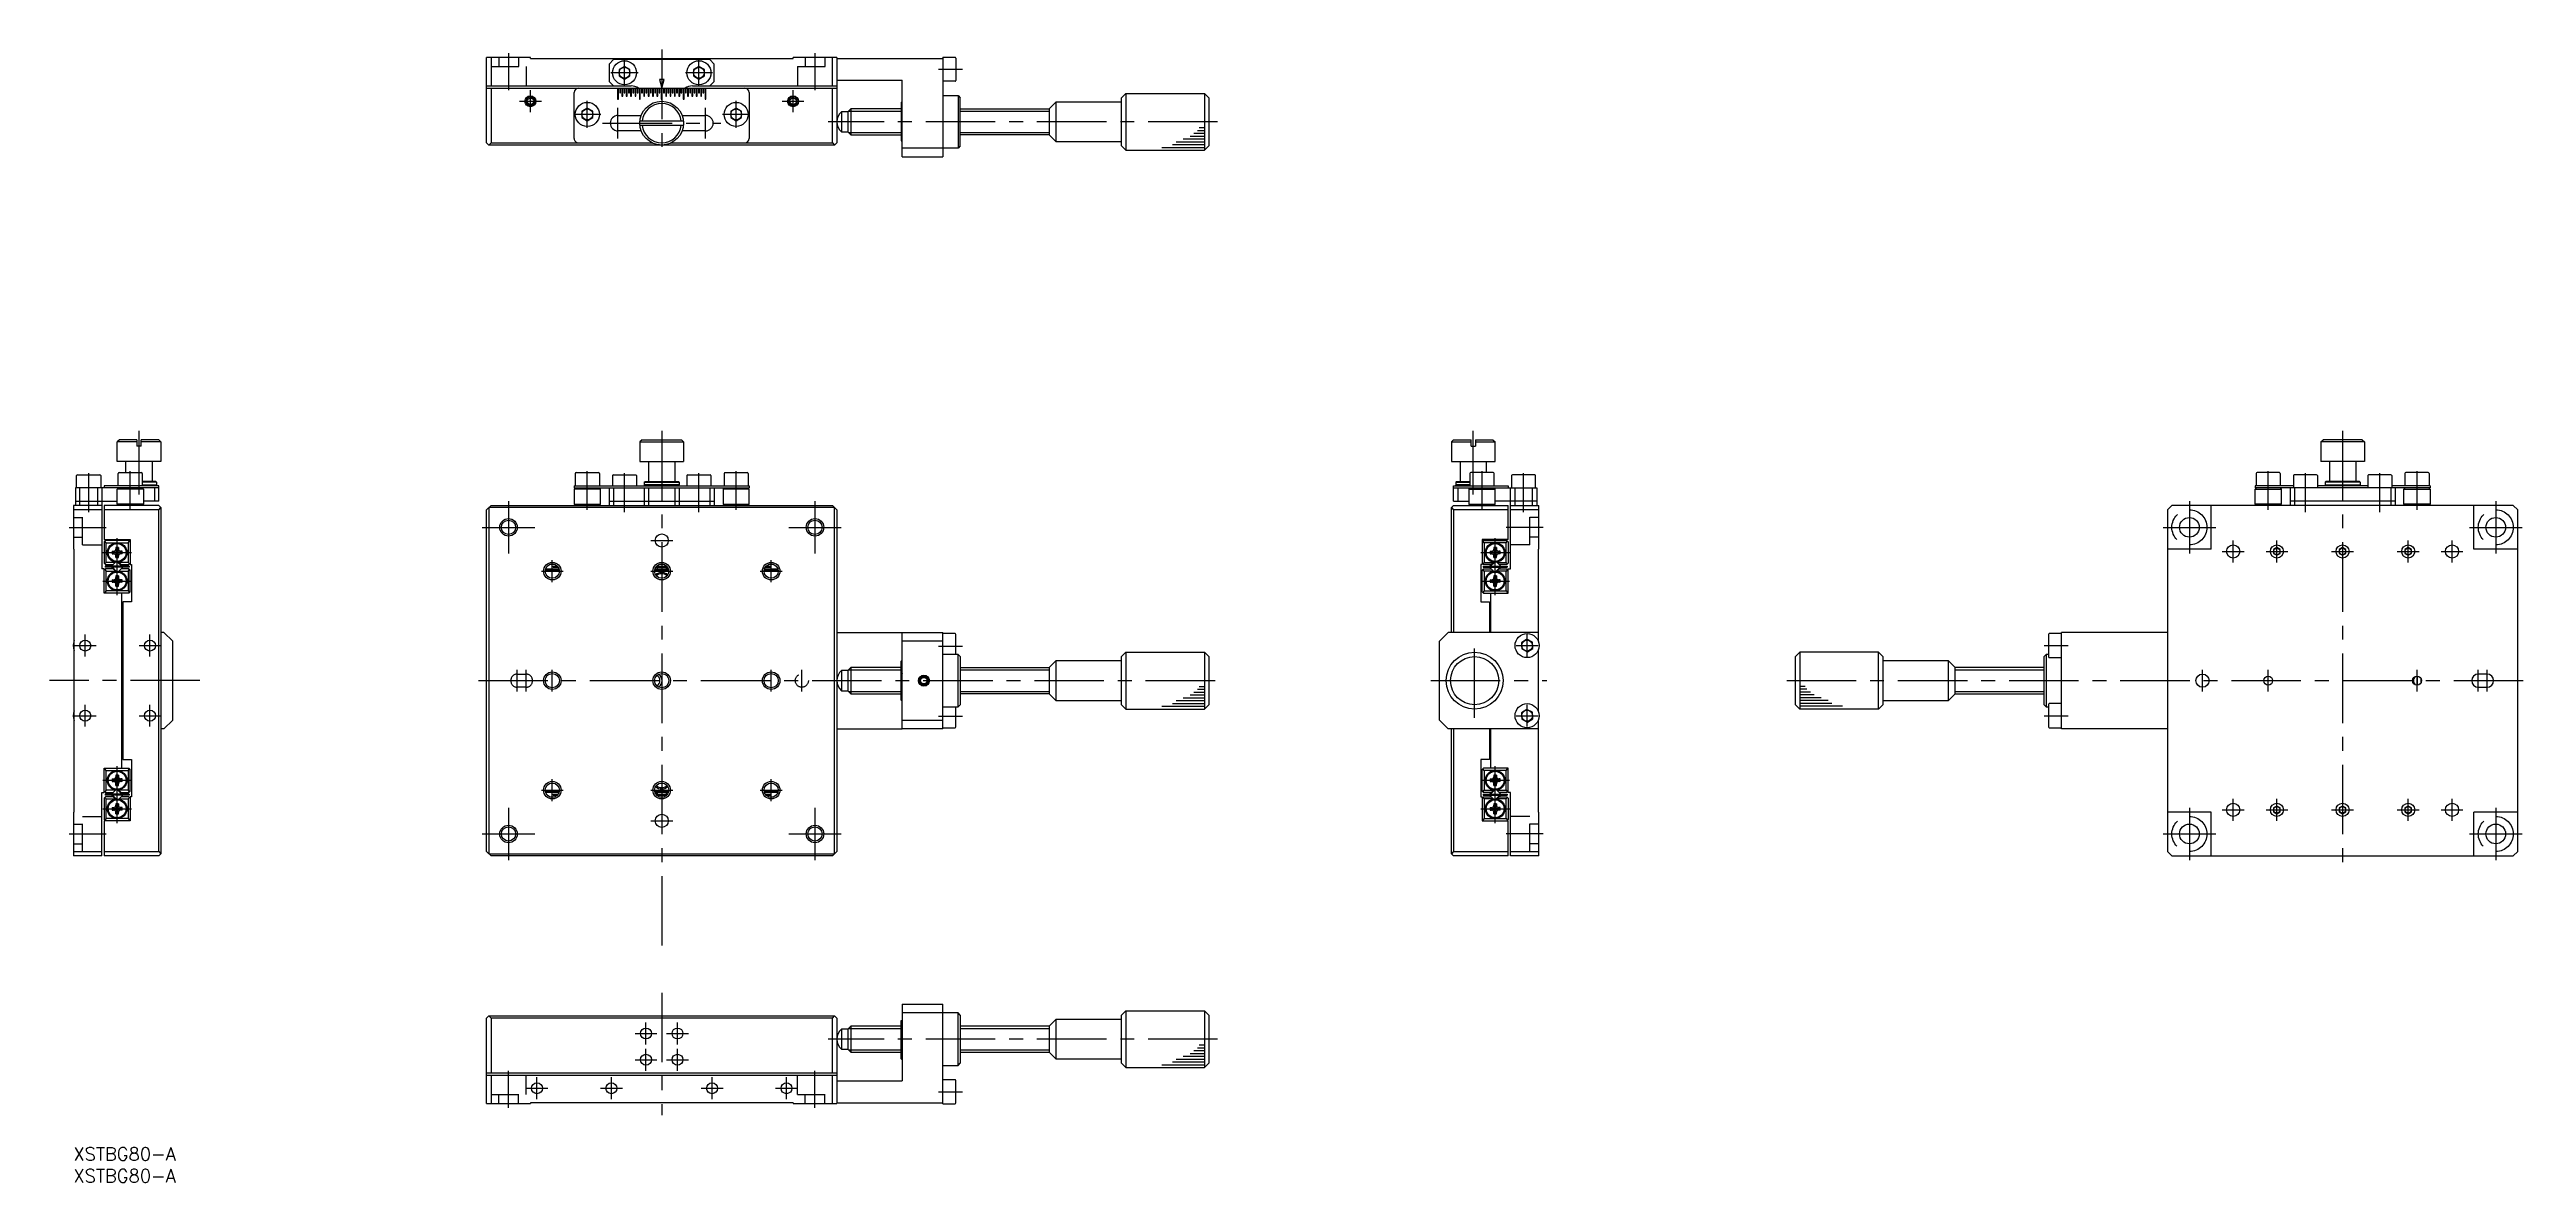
# Model space of a CAD drawing. Extents: x -5 to 560, y -8 to 251.
import ezdxf

# ---------------------------------------------------------------- set-up
doc = ezdxf.new("R2010")
doc.units = 0
doc.header["$LTSCALE"] = 0.5
doc.linetypes.add('CENTER', pattern=[50.8, 31.75, -6.35, 6.35, -6.35])
doc.linetypes.add('DASHED', pattern=[19.05, 12.7, -6.35])
for name, color, linetype in [('MSM_CENTER', 1, 'CENTER'), ('MSM_CONTINUOUS', 7, 'CONTINUOUS'), ('MSM_DASHED', 4, 'DASHED'), ('MSM_NARROW', 5, 'CONTINUOUS'), ('MSM_PART_NUMBER', 7, 'CONTINUOUS')]:
    doc.layers.add(name, color=color, linetype=linetype)
doc.styles.get("Standard").update_dxf_attribs({"font": 'txt.shx', "height": 3, "bigfont": 'bigfont.shx'})

# ---------------------------------------------------------------- blocks, each defined once
blk = doc.blocks.new('*U4')
at = {"layer": 'MSM_PART_NUMBER'}
blk.add_text('XSTBG80-A', height=3, dxfattribs=at).set_placement((0, -3))
blk = doc.blocks.new('*U5')
at = {"layer": 'MSM_PART_NUMBER'}
blk.add_text('XSTBG80-A', height=3, dxfattribs=at).set_placement((0, -8))

msp = doc.modelspace()

# ---------------------------------------------------------------- linework, layer by layer
at = {"layer": 'MSM_CENTER'}
for p, q in [((99.41, 249.82), (99.41, 241.32)), ((134.41, 250.62), (134.41, 226.82)), ((169.41, 249.82), (169.41, 241.32)), ((129.01, 245.32), (122.81, 245.32)), ((125.91, 242.22), (125.91, 248.42)), ((146.01, 245.32), (139.81, 245.32)), ((142.91, 242.22), (142.91, 248.42)), ((197.61, 246.12), (203.11, 246.12)), ((101.91, 238.82), (106.91, 238.82)), ((104.41, 236.32), (104.41, 241.32)), ((117.41, 232.72), (117.41, 238.92)), ((151.41, 232.72), (151.41, 238.92)), ((161.91, 238.82), (166.91, 238.82)), ((164.41, 236.32), (164.41, 241.32)), ((120.51, 235.82), (114.31, 235.82)), ((120.91, 233.82), (147.91, 233.82)), ((124.41, 230.32), (124.41, 237.32)), ((144.41, 230.32), (144.41, 237.32)), ((154.51, 235.82), (148.31, 235.82)), ((261.41, 234.12), (172.41, 234.12)), ((15, 149.05), (15, 163.55)), ((134.41, 163.55), (134.41, 45.55)), ((319.81, 149.05), (319.81, 163.55)), ((518.41, 163.55), (518.41, 64.55)), ((3.5, 145.02), (3.5, 153.9)), ((13, 145.52), (13, 154.4)), ((117.41, 145.52), (117.41, 154.4)), ((125.91, 145.02), (125.91, 153.9)), ((142.91, 145.02), (142.91, 153.9)), ((151.41, 145.52), (151.41, 154.4)), ((321.81, 145.52), (321.81, 154.4)), ((331.31, 145.02), (331.31, 153.9)), ((501.41, 145.52), (501.41, 154.4)), ((509.91, 145.02), (509.91, 153.9)), ((526.91, 145.02), (526.91, 153.9)), ((535.41, 145.52), (535.41, 154.4)), ((99.41, 147.55), (99.41, 135.55)), ((169.41, 147.55), (169.41, 135.55)), ((483.41, 147.55), (483.41, 135.55)), ((553.41, 147.55), (553.41, 135.55)), ((-1, 141.55), (7.5, 141.55)), ((93.41, 141.55), (105.41, 141.55)), ((163.41, 141.55), (175.41, 141.55)), ((335.81, 141.55), (327.31, 141.55)), ((477.41, 141.55), (489.41, 141.55)), ((547.41, 141.55), (559.41, 141.55)), ((10, 126.05), (10, 139.05)), ((131.91, 138.55), (136.91, 138.55)), ((324.81, 126.05), (324.81, 139.05)), ((490.91, 136.05), (495.91, 136.05)), ((493.41, 133.55), (493.41, 138.55)), ((500.91, 136.05), (505.91, 136.05)), ((503.41, 133.55), (503.41, 138.55)), ((515.91, 136.05), (520.91, 136.05)), ((530.91, 136.05), (535.91, 136.05)), ((533.41, 133.55), (533.41, 138.55)), ((540.91, 136.05), (545.91, 136.05)), ((543.41, 133.55), (543.41, 138.55)), ((6.75, 135.8), (13.25, 135.8)), ((106.91, 131.55), (111.91, 131.55)), ((109.41, 129.05), (109.41, 134.05)), ((131.91, 131.55), (136.91, 131.55)), ((156.91, 131.55), (161.91, 131.55)), ((159.41, 129.05), (159.41, 134.05)), ((321.56, 135.8), (328.06, 135.8)), ((6.75, 129.3), (13.25, 129.3)), ((321.56, 129.3), (328.06, 129.3)), ((0.2, 114.55), (5.2, 114.55)), ((2.7, 112.05), (2.7, 117.05)), ((15, 114.55), (20, 114.55)), ((17.5, 112.05), (17.5, 117.05)), ((197.61, 114.45), (203.11, 114.45)), ((320.11, 98.05), (320.11, 115.05)), ((329.61, 114.55), (334.61, 114.55)), ((332.11, 112.05), (332.11, 117.05)), ((450.21, 114.55), (455.71, 114.55)), ((101.41, 104.05), (101.41, 109.05)), ((103.41, 104.05), (103.41, 109.05)), ((109.41, 104.05), (109.41, 109.05)), ((159.41, 104.05), (159.41, 109.05)), ((166.41, 104.05), (166.41, 109.05)), ((486.41, 104.05), (486.41, 109.05)), ((501.41, 104.05), (501.41, 109.05)), ((535.41, 104.05), (535.41, 109.05)), ((549.41, 104.05), (549.41, 109.05)), ((551.41, 104.05), (551.41, 109.05)), ((28.9, 106.55), (-5.45, 106.55)), ((92.55, 106.55), (261.41, 106.55)), ((310.11, 106.55), (336.61, 106.55)), ((391.41, 106.55), (560.41, 106.55)), ((0.2, 98.55), (5.2, 98.55)), ((2.7, 96.05), (2.7, 101.05)), ((15, 98.55), (20, 98.55)), ((17.5, 96.05), (17.5, 101.05)), ((197.61, 98.45), (203.11, 98.45)), ((329.61, 98.55), (334.61, 98.55)), ((332.11, 96.05), (332.11, 101.05)), ((450.21, 98.55), (455.71, 98.55)), ((10, 74.05), (10, 87.05)), ((10, 74.05), (10, 87.05)), ((324.81, 74.05), (324.81, 87.05)), ((324.81, 74.05), (324.81, 87.05)), ((6.75, 83.8), (13.25, 83.8)), ((106.91, 81.55), (111.91, 81.55)), ((109.41, 79.05), (109.41, 84.05)), ((131.91, 81.55), (136.91, 81.55)), ((156.91, 81.55), (161.91, 81.55)), ((159.41, 79.05), (159.41, 84.05)), ((321.56, 83.8), (328.06, 83.8)), ((493.41, 74.55), (493.41, 79.55)), ((503.41, 74.55), (503.41, 79.55)), ((533.41, 74.55), (533.41, 79.55)), ((543.41, 74.55), (543.41, 79.55)), ((6.75, 77.3), (13.25, 77.3)), ((99.41, 77.55), (99.41, 65.55)), ((131.91, 74.55), (136.91, 74.55)), ((169.41, 77.55), (169.41, 65.55)), ((321.56, 77.3), (328.06, 77.3)), ((483.41, 77.55), (483.41, 65.55)), ((490.91, 77.05), (495.91, 77.05)), ((500.91, 77.05), (505.91, 77.05)), ((515.91, 77.05), (520.91, 77.05)), ((530.91, 77.05), (535.91, 77.05)), ((540.91, 77.05), (545.91, 77.05)), ((553.41, 77.55), (553.41, 65.55)), ((-1, 71.55), (7.5, 71.55)), ((93.41, 71.55), (105.41, 71.55)), ((163.41, 71.55), (175.41, 71.55)), ((335.81, 71.55), (327.31, 71.55)), ((477.41, 71.55), (489.41, 71.55)), ((547.41, 71.55), (559.41, 71.55)), ((134.41, 35.3), (134.41, 7.33)), ((130.81, 23.5), (130.81, 28.5)), ((138.01, 23.5), (138.01, 28.5)), ((128.31, 26), (133.31, 26)), ((135.51, 26), (140.51, 26)), ((261.41, 24.7), (172.41, 24.7)), ((99.41, 9), (99.41, 17.5)), ((128.31, 20), (133.31, 20)), ((130.81, 17.5), (130.81, 22.5)), ((135.51, 20), (140.51, 20)), ((138.01, 17.5), (138.01, 22.5)), ((169.41, 9), (169.41, 17.5)), ((103.41, 13.5), (108.41, 13.5)), ((105.91, 11), (105.91, 16)), ((120.41, 13.5), (125.41, 13.5)), ((122.91, 11), (122.91, 16)), ((143.41, 13.5), (148.41, 13.5)), ((145.91, 11), (145.91, 16)), ((160.41, 13.5), (165.41, 13.5)), ((162.91, 11), (162.91, 16)), ((197.61, 12.7), (203.11, 12.7))]:
    msp.add_line(p, q, dxfattribs=at)
at = {"layer": 'MSM_CONTINUOUS'}
for p, q in [((104.41, 248.82), (94.41, 248.82)), ((94.41, 229.32), (94.41, 248.82)), ((95.41, 248.82), (95.41, 242.32)), ((104.41, 248.62), (104.41, 248.82)), ((104.41, 248.62), (164.41, 248.62)), ((123.41, 248.32), (122.41, 247.32)), ((122.41, 247.32), (122.41, 243.32)), ((122.41, 243.32), (123.41, 242.32)), ((145.41, 248.32), (123.41, 248.32)), ((125.91, 246.76), (124.66, 246.04)), ((124.66, 246.04), (124.66, 244.6)), ((124.66, 244.6), (125.91, 243.88)), ((127.16, 246.04), (125.91, 246.76)), ((125.91, 243.88), (127.16, 244.6)), ((127.16, 244.6), (127.16, 246.04)), ((134.95, 243.82), (133.87, 243.82)), ((133.87, 243.82), (134.41, 241.82)), ((134.41, 241.82), (134.95, 243.82)), ((142.91, 246.76), (141.66, 246.04)), ((141.66, 246.04), (141.66, 244.6)), ((141.66, 244.6), (142.91, 243.88)), ((144.16, 246.04), (142.91, 246.76)), ((142.91, 243.88), (144.16, 244.6)), ((144.16, 244.6), (144.16, 246.04)), ((146.41, 247.32), (145.41, 248.32)), ((145.41, 242.32), (146.41, 243.32)), ((146.41, 243.32), (146.41, 247.32)), ((164.41, 248.62), (164.41, 248.82)), ((174.41, 248.82), (164.41, 248.82)), ((173.41, 242.32), (173.41, 248.82)), ((174.41, 248.82), (174.41, 229.32)), ((174.41, 248.62), (198.61, 248.62)), ((174.41, 243.62), (189.31, 243.62)), ((189.31, 226.12), (189.31, 243.62)), ((198.61, 248.87), (201.41, 248.87)), ((198.61, 248.87), (198.61, 248.62)), ((198.61, 248.62), (198.61, 226.12)), ((201.41, 243.37), (198.61, 243.37)), ((201.61, 248.67), (201.61, 243.57)), ((201.61, 243.57), (201.61, 243.57)), ((94.41, 242.32), (127.41, 242.32)), ((94.41, 241.82), (174.41, 241.82)), ((95.41, 241.82), (95.41, 229.32)), ((103.66, 239.25), (104.41, 239.69)), ((103.66, 238.39), (103.66, 239.25)), ((104.41, 237.95), (103.66, 238.39)), ((104.41, 239.69), (105.16, 239.25)), ((105.16, 238.39), (104.41, 237.95)), ((105.16, 239.25), (105.16, 238.39)), ((114.41, 230.32), (114.41, 240.82)), ((124.31, 241.82), (124.31, 239.32)), ((124.31, 239.32), (124.51, 239.32)), ((124.51, 239.32), (124.51, 241.82)), ((124.81, 241.82), (124.81, 240.72)), ((124.81, 240.72), (125.01, 240.72)), ((125.01, 240.72), (125.01, 241.82)), ((125.31, 241.82), (125.31, 240.02)), ((125.31, 240.02), (125.51, 240.02)), ((125.51, 240.02), (125.51, 241.82)), ((125.81, 241.82), (125.81, 240.72)), ((125.81, 240.72), (126.01, 240.72)), ((126.01, 240.72), (126.01, 241.82)), ((126.31, 241.82), (126.31, 240.02)), ((126.31, 240.02), (126.51, 240.02)), ((126.51, 240.02), (126.51, 241.82)), ((126.81, 241.82), (126.81, 240.72)), ((126.81, 240.72), (127.01, 240.72)), ((127.01, 240.72), (127.01, 241.82)), ((127.31, 241.82), (127.31, 240.02)), ((127.31, 240.02), (127.51, 240.02)), ((127.51, 240.02), (127.51, 241.82)), ((127.81, 241.82), (127.81, 240.72)), ((127.81, 240.72), (128.01, 240.72)), ((128.01, 240.72), (128.01, 241.82)), ((128.31, 241.82), (128.31, 240.02)), ((128.31, 240.02), (128.51, 240.02)), ((128.51, 240.02), (128.51, 241.82)), ((128.81, 241.82), (128.81, 240.72)), ((128.81, 240.72), (129.01, 240.72)), ((129.01, 240.72), (129.01, 241.82)), ((129.31, 241.82), (129.31, 239.32)), ((129.31, 239.32), (129.51, 239.32)), ((129.51, 239.32), (129.51, 241.82)), ((129.81, 241.82), (129.81, 240.72)), ((129.81, 240.72), (130.01, 240.72)), ((130.01, 240.72), (130.01, 241.82)), ((130.31, 241.82), (130.31, 240.02)), ((130.31, 240.02), (130.51, 240.02)), ((130.51, 240.02), (130.51, 241.82)), ((130.81, 241.82), (130.81, 240.72)), ((130.81, 240.72), (131.01, 240.72)), ((131.01, 240.72), (131.01, 241.82)), ((131.31, 241.82), (131.31, 240.02)), ((131.31, 240.02), (131.51, 240.02)), ((131.51, 240.02), (131.51, 241.82)), ((131.81, 241.82), (131.81, 240.72)), ((131.81, 240.72), (132.01, 240.72)), ((132.01, 240.72), (132.01, 241.82)), ((132.31, 241.82), (132.31, 240.02)), ((132.31, 240.02), (132.51, 240.02)), ((132.51, 240.02), (132.51, 241.82)), ((132.81, 241.82), (132.81, 240.72)), ((132.81, 240.72), (133.01, 240.72)), ((133.01, 240.72), (133.01, 241.82)), ((133.31, 241.82), (133.31, 240.02)), ((133.31, 240.02), (133.51, 240.02)), ((133.51, 240.02), (133.51, 241.82)), ((133.81, 241.82), (133.81, 240.72)), ((133.81, 240.72), (134.01, 240.72)), ((134.01, 240.72), (134.01, 241.82)), ((134.31, 241.82), (134.31, 239.32)), ((134.31, 239.32), (134.51, 239.32)), ((134.51, 239.32), (134.51, 241.82)), ((134.81, 241.82), (134.81, 240.72)), ((134.81, 240.72), (135.01, 240.72)), ((135.01, 240.72), (135.01, 241.82)), ((135.31, 241.82), (135.31, 240.02)), ((135.31, 240.02), (135.51, 240.02)), ((135.51, 240.02), (135.51, 241.82)), ((135.81, 241.82), (135.81, 240.72)), ((135.81, 240.72), (136.01, 240.72)), ((136.01, 240.72), (136.01, 241.82)), ((136.31, 241.82), (136.31, 240.02)), ((136.31, 240.02), (136.51, 240.02)), ((136.51, 240.02), (136.51, 241.82)), ((136.81, 241.82), (136.81, 240.72)), ((136.81, 240.72), (137.01, 240.72)), ((137.01, 240.72), (137.01, 241.82)), ((137.31, 241.82), (137.31, 240.02)), ((137.31, 240.02), (137.51, 240.02)), ((137.51, 240.02), (137.51, 241.82)), ((137.81, 241.82), (137.81, 240.72)), ((137.81, 240.72), (138.01, 240.72)), ((138.01, 240.72), (138.01, 241.82)), ((138.31, 241.82), (138.31, 240.02)), ((138.31, 240.02), (138.51, 240.02)), ((138.51, 240.02), (138.51, 241.82)), ((138.81, 241.82), (138.81, 240.72)), ((138.81, 240.72), (139.01, 240.72)), ((139.01, 240.72), (139.01, 241.82)), ((139.31, 241.82), (139.31, 239.32)), ((139.31, 239.32), (139.51, 239.32)), ((139.51, 239.32), (139.51, 241.82)), ((139.81, 241.82), (139.81, 240.72)), ((139.81, 240.72), (140.01, 240.72)), ((140.01, 240.72), (140.01, 241.82)), ((140.31, 241.82), (140.31, 240.02)), ((140.31, 240.02), (140.51, 240.02)), ((140.51, 240.02), (140.51, 241.82)), ((140.81, 241.82), (140.81, 240.72)), ((140.81, 240.72), (141.01, 240.72)), ((141.01, 240.72), (141.01, 241.82)), ((141.31, 241.82), (141.31, 240.02)), ((141.31, 240.02), (141.51, 240.02)), ((141.41, 242.32), (174.41, 242.32)), ((141.51, 240.02), (141.51, 241.82)), ((141.81, 241.82), (141.81, 240.72)), ((141.81, 240.72), (142.01, 240.72)), ((142.01, 240.72), (142.01, 241.82)), ((142.31, 241.82), (142.31, 240.02)), ((142.31, 240.02), (142.51, 240.02)), ((142.51, 240.02), (142.51, 241.82)), ((142.81, 241.82), (142.81, 240.72)), ((142.81, 240.72), (143.01, 240.72)), ((143.01, 240.72), (143.01, 241.82)), ((143.31, 241.82), (143.31, 240.02)), ((143.31, 240.02), (143.51, 240.02)), ((143.51, 240.02), (143.51, 241.82)), ((143.81, 241.82), (143.81, 240.72)), ((143.81, 240.72), (144.01, 240.72)), ((144.01, 240.72), (144.01, 241.82)), ((144.31, 241.82), (144.31, 239.32)), ((144.31, 239.32), (144.51, 239.32)), ((144.51, 239.32), (144.51, 241.82)), ((154.41, 240.82), (154.41, 230.32)), ((163.66, 239.25), (164.41, 239.69)), ((163.66, 238.39), (163.66, 239.25)), ((164.41, 237.95), (163.66, 238.39)), ((164.41, 239.69), (165.16, 239.25)), ((165.16, 238.39), (164.41, 237.95)), ((165.16, 239.25), (165.16, 238.39)), ((173.41, 229.32), (173.41, 241.82)), ((189.11, 238.57), (189.31, 238.77)), ((189.11, 238.57), (189.11, 229.82)), ((198.61, 240.12), (202.11, 240.12)), ((202.11, 240.12), (202.11, 228.12)), ((202.11, 240.12), (202.61, 239.62)), ((202.61, 228.62), (202.61, 239.62)), ((224.41, 238.62), (222.91, 237.12)), ((239.41, 238.62), (224.41, 238.62)), ((224.41, 238.62), (224.41, 229.62)), ((239.41, 239.62), (240.41, 240.62)), ((239.41, 228.62), (239.41, 239.62)), ((240.41, 240.62), (258.41, 240.62)), ((240.41, 240.62), (240.41, 227.62)), ((258.41, 240.62), (259.41, 239.62)), ((258.41, 240.62), (258.41, 227.62)), ((259.41, 239.62), (259.41, 228.62)), ((117.41, 237.26), (116.16, 236.54)), ((116.16, 236.54), (116.16, 235.1)), ((116.16, 235.1), (117.41, 234.38)), ((118.66, 236.54), (117.41, 237.26)), ((117.41, 234.38), (118.66, 235.1)), ((118.66, 235.1), (118.66, 236.54)), ((124.41, 235.57), (129.73, 235.57)), ((129.73, 232.07), (124.41, 232.07)), ((129.44, 234.32), (139.39, 234.32)), ((139.39, 233.32), (129.44, 233.32)), ((139.09, 235.57), (144.41, 235.57)), ((144.41, 232.07), (139.09, 232.07)), ((151.41, 237.26), (150.16, 236.54)), ((150.16, 236.54), (150.16, 235.1)), ((150.16, 235.1), (151.41, 234.38)), ((152.66, 236.54), (151.41, 237.26)), ((151.41, 234.38), (152.66, 235.1)), ((152.66, 235.1), (152.66, 236.54)), ((175.48, 236.42), (175.48, 231.82)), ((176.91, 236.42), (175.48, 236.42)), ((177.61, 237.12), (176.91, 236.42)), ((176.91, 236.42), (176.91, 231.82)), ((177.61, 237.12), (177.61, 231.12)), ((189.11, 237.12), (177.61, 237.12)), ((202.61, 237.12), (222.91, 237.12)), ((222.91, 237.12), (222.91, 231.12)), ((94.91, 228.82), (94.41, 229.32)), ((95.41, 229.32), (94.91, 228.82)), ((173.91, 228.82), (94.91, 228.82)), ((95.41, 229.32), (132.23, 229.32)), ((136.59, 229.32), (173.41, 229.32)), ((173.41, 229.32), (173.91, 228.82)), ((173.91, 228.82), (174.41, 229.32)), ((175.48, 231.82), (176.91, 231.82)), ((176.91, 231.82), (177.61, 231.12)), ((177.61, 231.12), (189.11, 231.12)), ((189.11, 229.82), (189.31, 229.82)), ((202.11, 228.12), (189.31, 228.12)), ((202.61, 228.62), (202.11, 228.12)), ((222.91, 231.12), (202.61, 231.12)), ((222.91, 231.12), (224.41, 229.62)), ((224.41, 229.62), (239.41, 229.62)), ((239.41, 228.62), (240.41, 227.62)), ((240.41, 227.62), (258.41, 227.62)), ((258.41, 227.62), (259.41, 228.62)), ((189.31, 226.12), (198.61, 226.12)), ((10.5, 161.55), (10, 161.05)), ((10, 156.55), (10, 161.05)), ((14.5, 161.05), (10, 161.05)), ((14.5, 161.55), (10.5, 161.55)), ((14.5, 161.55), (14.5, 160.05)), ((15.5, 160.05), (14.5, 160.05)), ((19.5, 161.55), (15.5, 161.55)), ((15.5, 160.05), (15.5, 161.55)), ((20, 161.05), (15.5, 161.05)), ((20, 161.05), (19.5, 161.55)), ((20, 161.05), (20, 156.55)), ((129.41, 160.05), (129.41, 156.55)), ((129.41, 160.05), (129.44, 160.05)), ((129.94, 161.55), (129.44, 161.05)), ((129.44, 161.05), (139.39, 161.05)), ((129.44, 161.05), (129.44, 160.05)), ((129.94, 161.55), (138.89, 161.55)), ((138.89, 161.55), (139.39, 161.05)), ((139.39, 161.05), (139.39, 160.05)), ((139.39, 160.05), (139.41, 160.05)), ((139.41, 160.05), (139.41, 156.55)), ((315.31, 161.55), (314.81, 161.05)), ((314.81, 161.05), (314.81, 156.55)), ((314.81, 161.05), (319.31, 161.05)), ((315.31, 161.55), (319.31, 161.55)), ((319.31, 160.05), (319.31, 161.55)), ((319.31, 160.05), (320.31, 160.05)), ((320.31, 161.55), (324.31, 161.55)), ((320.31, 161.55), (320.31, 160.05)), ((320.31, 161.05), (324.81, 161.05)), ((324.31, 161.55), (324.81, 161.05)), ((324.81, 156.55), (324.81, 161.05)), ((513.41, 160.05), (513.41, 156.55)), ((513.44, 160.05), (513.41, 160.05)), ((513.44, 161.05), (513.94, 161.55)), ((523.39, 161.05), (513.44, 161.05)), ((513.44, 161.05), (513.44, 160.05)), ((522.89, 161.55), (513.94, 161.55)), ((522.89, 161.55), (523.39, 161.05)), ((523.39, 161.05), (523.39, 160.05)), ((523.41, 160.05), (523.39, 160.05)), ((523.41, 160.05), (523.41, 156.55)), ((0.75, 150.55), (0.75, 153.35)), ((0.95, 153.55), (6.05, 153.55)), ((6.25, 153.35), (6.25, 150.55)), ((20, 156.55), (10, 156.55)), ((10.25, 151.05), (10.25, 153.85)), ((10.45, 154.05), (15.55, 154.05)), ((12, 154.04), (12, 156.55)), ((15.75, 153.85), (15.75, 151.05)), ((18, 156.55), (18, 152.05)), ((114.66, 153.85), (114.66, 151.05)), ((114.86, 154.05), (119.96, 154.05)), ((120.16, 153.85), (120.16, 151.05)), ((123.16, 153.35), (123.16, 151.05)), ((123.36, 153.55), (128.46, 153.55)), ((128.66, 153.35), (128.66, 151.05)), ((129.41, 156.55), (139.41, 156.55)), ((131.41, 156.55), (131.41, 152.05)), ((137.41, 156.55), (137.41, 152.05)), ((140.16, 153.35), (140.16, 151.05)), ((140.36, 153.55), (145.46, 153.55)), ((145.66, 153.35), (145.66, 151.05)), ((148.66, 153.85), (148.66, 151.05)), ((148.86, 154.05), (153.96, 154.05)), ((154.16, 153.85), (154.16, 151.05)), ((314.81, 156.55), (324.81, 156.55)), ((316.81, 156.55), (316.81, 152.05)), ((319.06, 153.85), (319.06, 151.05)), ((324.36, 154.05), (319.26, 154.05)), ((322.81, 154.04), (322.81, 156.55)), ((324.56, 151.05), (324.56, 153.85)), ((328.56, 153.35), (328.56, 150.55)), ((333.86, 153.55), (328.76, 153.55)), ((334.06, 150.55), (334.06, 153.35)), ((498.66, 153.85), (498.66, 151.05)), ((503.96, 154.05), (498.86, 154.05)), ((504.16, 153.85), (504.16, 151.05)), ((507.16, 153.35), (507.16, 150.55)), ((512.46, 153.55), (507.36, 153.55)), ((512.66, 153.35), (512.66, 150.55)), ((523.41, 156.55), (513.41, 156.55)), ((515.41, 156.55), (515.41, 152.05)), ((521.41, 156.55), (521.41, 152.05)), ((524.16, 153.35), (524.16, 150.55)), ((529.46, 153.55), (524.36, 153.55)), ((529.66, 153.35), (529.66, 150.55)), ((532.66, 153.85), (532.66, 151.05)), ((537.96, 154.05), (532.86, 154.05)), ((538.16, 153.85), (538.16, 151.05)), ((19.5, 150.55), (0.5, 150.55)), ((0.5, 150.55), (0.5, 146.55)), ((0.5, 147.55), (10, 147.55)), ((1.5, 146.55), (1.5, 150.55)), ((5.5, 150.55), (5.5, 146.55)), ((6.5, 150.55), (6.5, 132.05)), ((19.5, 151.05), (7, 151.05)), ((7, 151.05), (7, 150.55)), ((10, 150.25), (10.3, 150.55)), ((10, 146.85), (10, 150.25)), ((16, 150.25), (10, 150.25)), ((16, 150.25), (15.7, 150.55)), ((18.8, 152.05), (15.75, 152.05)), ((19, 151.85), (15.75, 151.85)), ((15.75, 151.25), (19, 151.25)), ((16, 150.25), (16, 146.85)), ((19.5, 147.55), (16, 147.55)), ((18.5, 150.55), (18.5, 147.55)), ((19, 151.85), (18.8, 152.05)), ((18.8, 151.05), (19, 151.25)), ((19, 151.85), (19, 151.25)), ((19.5, 147.55), (19.5, 151.05)), ((114.41, 151.05), (114.41, 150.55)), ((114.41, 151.05), (154.41, 151.05)), ((114.41, 150.55), (154.41, 150.55)), ((114.71, 150.55), (114.41, 150.25)), ((114.41, 150.25), (114.41, 146.85)), ((114.41, 150.25), (114.41, 150.25)), ((120.41, 150.25), (114.41, 150.25)), ((120.41, 150.25), (120.11, 150.55)), ((120.41, 146.85), (120.41, 150.25)), ((122.41, 150.55), (122.41, 146.55)), ((122.41, 147.55), (146.41, 147.55)), ((123.41, 150.55), (123.41, 146.55)), ((130.41, 151.85), (130.61, 152.05)), ((130.41, 151.85), (130.41, 151.25)), ((130.41, 151.85), (138.41, 151.85)), ((130.61, 151.05), (130.41, 151.25)), ((138.41, 151.25), (130.41, 151.25)), ((130.41, 150.55), (130.41, 146.55)), ((130.61, 152.05), (138.21, 152.05)), ((131.41, 150.55), (131.41, 146.55)), ((137.41, 150.55), (137.41, 146.55)), ((138.21, 152.05), (138.41, 151.85)), ((138.21, 151.05), (138.41, 151.25)), ((138.41, 151.85), (138.41, 151.25)), ((138.41, 150.55), (138.41, 146.55)), ((145.41, 150.55), (145.41, 146.55)), ((146.41, 150.55), (146.41, 146.55)), ((148.71, 150.55), (148.41, 150.25)), ((148.41, 150.25), (148.41, 146.85)), ((148.41, 150.25), (148.41, 150.25)), ((154.41, 150.25), (148.41, 150.25)), ((154.41, 150.25), (154.11, 150.55)), ((154.41, 151.05), (154.41, 150.55)), ((154.41, 146.85), (154.41, 150.25)), ((315.31, 151.05), (327.81, 151.05)), ((315.31, 147.55), (315.31, 151.05)), ((315.31, 150.55), (334.31, 150.55)), ((315.31, 147.55), (318.81, 147.55)), ((315.81, 151.85), (316.01, 152.05)), ((315.81, 151.85), (315.81, 151.25)), ((315.81, 151.85), (319.06, 151.85)), ((316.01, 151.05), (315.81, 151.25)), ((319.06, 151.25), (315.81, 151.25)), ((316.01, 152.05), (319.06, 152.05)), ((316.31, 150.55), (316.31, 147.55)), ((318.81, 150.25), (319.11, 150.55)), ((318.81, 150.25), (318.81, 146.85)), ((318.81, 150.25), (324.81, 150.25)), ((324.81, 150.25), (324.51, 150.55)), ((324.81, 146.85), (324.81, 150.25)), ((334.31, 147.55), (324.81, 147.55)), ((327.81, 151.05), (327.81, 150.55)), ((328.31, 132.05), (328.31, 150.55)), ((329.31, 150.55), (329.31, 146.55)), ((333.31, 146.55), (333.31, 150.55)), ((334.31, 150.55), (334.31, 146.55)), ((498.41, 151.05), (498.41, 150.55)), ((507.16, 151.05), (498.41, 151.05)), ((538.41, 150.55), (498.41, 150.55)), ((498.41, 150.25), (498.71, 150.55)), ((498.41, 146.85), (498.41, 150.25)), ((498.41, 150.25), (504.41, 150.25)), ((504.11, 150.55), (504.41, 150.25)), ((504.41, 150.25), (504.41, 146.85)), ((504.41, 150.25), (504.41, 150.25)), ((506.41, 150.55), (506.41, 146.55)), ((530.41, 147.55), (506.41, 147.55)), ((507.41, 150.55), (507.41, 146.55)), ((524.16, 151.05), (512.66, 151.05)), ((514.61, 152.05), (514.41, 151.85)), ((514.41, 151.85), (514.41, 151.25)), ((522.41, 151.85), (514.41, 151.85)), ((514.61, 151.05), (514.41, 151.25)), ((514.41, 151.25), (522.41, 151.25)), ((522.21, 152.05), (514.61, 152.05)), ((522.41, 151.85), (522.21, 152.05)), ((522.21, 151.05), (522.41, 151.25)), ((522.41, 151.85), (522.41, 151.25)), ((529.41, 150.55), (529.41, 146.55)), ((538.41, 151.05), (529.66, 151.05)), ((530.41, 150.55), (530.41, 146.55)), ((532.41, 150.25), (532.71, 150.55)), ((532.41, 146.85), (532.41, 150.25)), ((532.41, 150.25), (538.41, 150.25)), ((538.11, 150.55), (538.41, 150.25)), ((538.41, 151.05), (538.41, 150.55)), ((538.41, 150.25), (538.41, 146.85)), ((538.41, 150.25), (538.41, 150.25)), ((0, 146.55), (0, 136.55)), ((6.5, 146.55), (0, 146.55)), ((6.5, 145.55), (0, 145.55)), ((7, 146.55), (7, 138.75)), ((19.5, 146.55), (7, 146.55)), ((19.5, 145.55), (7, 145.55)), ((16, 146.85), (10, 146.85)), ((10, 146.85), (10.3, 146.55)), ((15.7, 146.55), (16, 146.85)), ((19.5, 146.55), (20, 146.05)), ((19.5, 145.55), (20, 146.05)), ((19.5, 67.55), (19.5, 145.55)), ((20, 146.05), (20, 67.05)), ((94.41, 145.55), (95.41, 146.55)), ((94.41, 67.55), (94.41, 145.55)), ((94.91, 146.05), (94.91, 67.05)), ((173.91, 146.05), (94.91, 146.05)), ((95.41, 146.55), (173.41, 146.55)), ((114.41, 146.85), (120.41, 146.85)), ((114.41, 146.85), (114.71, 146.55)), ((120.11, 146.55), (120.41, 146.85)), ((148.41, 146.85), (154.41, 146.85)), ((148.41, 146.85), (148.71, 146.55)), ((154.41, 146.85), (154.11, 146.55)), ((173.41, 146.55), (174.41, 145.55)), ((173.91, 67.05), (173.91, 146.05)), ((174.41, 145.55), (174.41, 67.55)), ((315.31, 146.55), (314.81, 146.05)), ((314.81, 117.55), (314.81, 146.05)), ((314.81, 146.05), (315.31, 145.55)), ((315.31, 146.55), (327.81, 146.55)), ((315.31, 145.55), (315.31, 117.55)), ((327.81, 145.55), (315.31, 145.55)), ((318.81, 146.85), (324.81, 146.85)), ((319.11, 146.55), (318.81, 146.85)), ((324.81, 146.85), (324.51, 146.55)), ((327.81, 138.75), (327.81, 146.55)), ((328.31, 146.55), (334.81, 146.55)), ((334.81, 145.55), (328.31, 145.55)), ((334.81, 136.55), (334.81, 146.55)), ((479.41, 146.55), (478.41, 145.55)), ((478.41, 145.55), (478.41, 67.55)), ((557.41, 146.55), (479.41, 146.55)), ((488.41, 136.55), (488.41, 146.55)), ((504.41, 146.85), (498.41, 146.85)), ((498.41, 146.85), (498.71, 146.55)), ((504.11, 146.55), (504.41, 146.85)), ((538.41, 146.85), (532.41, 146.85)), ((532.41, 146.85), (532.71, 146.55)), ((538.41, 146.85), (538.11, 146.55)), ((548.41, 136.55), (548.41, 146.55)), ((558.41, 145.55), (557.41, 146.55)), ((558.41, 67.55), (558.41, 145.55)), ((0.2, 136.55), (0, 136.55)), ((0.2, 76.55), (0.2, 136.55)), ((7, 138.75), (13, 138.75)), ((7.3, 138.55), (7, 138.25)), ((7, 138.25), (7, 133.35)), ((7.5, 138.05), (7.15, 138.4)), ((12.7, 138.55), (7.3, 138.55)), ((7.5, 133.55), (7.5, 138.05)), ((7.5, 138.05), (12.5, 138.05)), ((8.85, 136.1), (8.85, 135.5)), ((9.06, 135.88), (8.85, 136.1)), ((8.85, 136.1), (9.2, 136.1)), ((9.06, 135.88), (9.06, 135.71)), ((9.06, 135.88), (9.41, 135.88)), ((9.3, 138.55), (9.1, 138.75)), ((10.3, 136.95), (9.7, 136.95)), ((9.91, 136.73), (9.7, 136.95)), ((9.7, 136.95), (9.7, 136.6)), ((10.09, 136.73), (9.91, 136.73)), ((9.91, 136.73), (9.91, 136.38)), ((10.09, 136.73), (10.3, 136.95)), ((10.09, 136.38), (10.09, 136.73)), ((10.3, 136.95), (10.3, 136.6)), ((10.94, 135.88), (10.59, 135.88)), ((10.9, 138.75), (10.7, 138.55)), ((11.15, 136.1), (10.8, 136.1)), ((10.94, 135.88), (11.15, 136.1)), ((10.94, 135.71), (10.94, 135.88)), ((11.15, 135.5), (11.15, 136.1)), ((12.5, 138.05), (12.85, 138.4)), ((12.5, 138.05), (12.5, 133.55)), ((12.7, 138.55), (13, 138.25)), ((13, 138.75), (13, 133.05)), ((327.81, 138.75), (321.81, 138.75)), ((321.81, 138.75), (321.81, 133.05)), ((322.11, 138.55), (321.81, 138.25)), ((322.31, 138.05), (321.96, 138.4)), ((322.11, 138.55), (327.51, 138.55)), ((322.31, 138.05), (322.31, 133.55)), ((327.31, 138.05), (322.31, 138.05)), ((323.66, 136.1), (323.66, 135.5)), ((323.88, 135.88), (323.66, 136.1)), ((323.66, 136.1), (324.01, 136.1)), ((323.88, 135.88), (323.88, 135.71)), ((323.88, 135.88), (324.23, 135.88)), ((323.91, 138.75), (324.11, 138.55)), ((325.11, 136.95), (324.51, 136.95)), ((324.73, 136.73), (324.51, 136.95)), ((324.51, 136.95), (324.51, 136.6)), ((324.9, 136.73), (324.73, 136.73)), ((324.73, 136.73), (324.73, 136.38)), ((324.9, 136.73), (325.11, 136.95)), ((324.9, 136.38), (324.9, 136.73)), ((325.11, 136.95), (325.11, 136.6)), ((325.75, 135.88), (325.4, 135.88)), ((325.51, 138.55), (325.71, 138.75)), ((325.96, 136.1), (325.61, 136.1)), ((325.75, 135.88), (325.96, 136.1)), ((325.75, 135.71), (325.75, 135.88)), ((325.96, 135.5), (325.96, 136.1)), ((327.31, 138.05), (327.66, 138.4)), ((327.31, 133.55), (327.31, 138.05)), ((327.51, 138.55), (327.81, 138.25)), ((327.81, 138.25), (327.81, 133.35)), ((334.61, 136.55), (334.81, 136.55)), ((334.61, 136.55), (334.61, 115.69)), ((488.41, 136.55), (478.41, 136.55)), ((503.41, 136.91), (502.66, 136.48)), ((502.66, 136.48), (502.66, 135.61)), ((504.16, 136.48), (503.41, 136.91)), ((504.16, 135.61), (504.16, 136.48)), ((518.41, 136.91), (517.66, 136.48)), ((517.66, 136.48), (517.66, 135.61)), ((519.16, 136.48), (518.41, 136.91)), ((519.16, 135.61), (519.16, 136.48)), ((533.41, 136.91), (532.66, 136.48)), ((532.66, 136.48), (532.66, 135.61)), ((534.16, 136.48), (533.41, 136.91)), ((534.16, 135.61), (534.16, 136.48)), ((558.41, 136.55), (548.41, 136.55)), ((7, 132.05), (6.5, 132.05)), ((7, 132.05), (6.5, 132.05)), ((7.3, 133.05), (7, 133.35)), ((7, 126.55), (7, 132.05)), ((7.3, 132.05), (7, 131.75)), ((7.5, 133.55), (7.15, 133.2)), ((7.15, 131.9), (7.5, 131.55)), ((7.25, 132.65), (7.25, 132.45)), ((12.75, 132.65), (7.25, 132.65)), ((12.75, 132.45), (7.25, 132.45)), ((7.3, 133.05), (9.08, 133.05)), ((9.08, 132.05), (7.3, 132.05)), ((9.58, 133.55), (7.5, 133.55)), ((7.5, 127.05), (7.5, 131.55)), ((7.5, 131.55), (9.58, 131.55)), ((8.69, 132.65), (9.62, 133.58)), ((8.69, 132.65), (8.69, 132.65)), ((8.7, 132.65), (8.69, 132.65)), ((8.69, 132.44), (8.69, 132.45)), ((8.69, 132.44), (8.7, 132.45)), ((9.62, 131.51), (8.69, 132.44)), ((8.75, 132.45), (9.68, 131.52)), ((9.06, 135.71), (8.85, 135.5)), ((8.85, 135.5), (9.2, 135.5)), ((9.81, 131.54), (8.9, 132.45)), ((9.06, 135.71), (9.41, 135.71)), ((9.7, 134.65), (9.7, 135)), ((9.91, 134.86), (9.7, 134.65)), ((9.7, 134.65), (10.3, 134.65)), ((10.3, 130.45), (9.7, 130.45)), ((9.91, 130.23), (9.7, 130.45)), ((9.7, 130.45), (9.7, 130.1)), ((9.91, 134.86), (9.91, 135.21)), ((9.91, 134.86), (10.09, 134.86)), ((10.09, 130.23), (9.91, 130.23)), ((9.91, 130.23), (9.91, 129.88)), ((10.09, 134.86), (10.09, 135.21)), ((10.09, 134.86), (10.3, 134.65)), ((10.09, 130.23), (10.3, 130.45)), ((10.09, 129.88), (10.09, 130.23)), ((11.1, 132.65), (10.19, 133.55)), ((10.3, 134.65), (10.3, 135)), ((10.3, 130.45), (10.3, 130.1)), ((11.24, 132.65), (10.32, 133.57)), ((10.38, 133.58), (11.31, 132.65)), ((11.31, 132.44), (10.38, 131.51)), ((12.5, 133.55), (10.41, 133.55)), ((10.41, 131.55), (12.5, 131.55)), ((10.94, 135.71), (10.59, 135.71)), ((11.15, 135.5), (10.8, 135.5)), ((10.91, 133.05), (12.7, 133.05)), ((12.7, 132.05), (10.91, 132.05)), ((10.94, 135.71), (11.15, 135.5)), ((11.31, 132.65), (11.3, 132.65)), ((11.3, 132.45), (11.31, 132.44)), ((11.31, 132.65), (11.31, 132.65)), ((11.31, 132.45), (11.31, 132.44)), ((12.85, 133.2), (12.5, 133.55)), ((12.5, 131.55), (12.85, 131.9)), ((12.5, 131.55), (12.5, 127.05)), ((13, 133.35), (12.7, 133.05)), ((12.7, 132.05), (13, 131.75)), ((12.75, 132.65), (12.75, 132.45)), ((13, 133.05), (13.3, 133.05)), ((13, 133.05), (13.3, 133.05)), ((13, 126.85), (13, 131.75)), ((13.3, 133.05), (13.3, 124.52)), ((111.02, 131.75), (107.8, 131.75)), ((107.87, 132.05), (110.95, 132.05)), ((110.03, 133.05), (108.8, 133.05)), ((109.61, 132.65), (110.6, 132.65)), ((109.61, 132.65), (109.61, 132.45)), ((109.61, 132.45), (110.76, 132.45)), ((136.02, 131.75), (132.8, 131.75)), ((132.87, 132.05), (135.95, 132.05)), ((133.06, 132.45), (135.76, 132.45)), ((133.22, 132.65), (135.6, 132.65)), ((133.41, 132.65), (133.41, 132.82)), ((133.41, 132.05), (133.41, 132.45)), ((135.03, 133.05), (133.8, 133.05)), ((135.41, 132.82), (135.41, 132.65)), ((135.41, 132.45), (135.41, 132.05)), ((161.02, 131.75), (157.8, 131.75)), ((157.87, 132.05), (160.95, 132.05)), ((158.06, 132.45), (159.21, 132.45)), ((158.22, 132.65), (159.21, 132.65)), ((160.03, 133.05), (158.8, 133.05)), ((159.21, 132.65), (159.21, 132.45)), ((321.51, 133.05), (321.51, 124.52)), ((321.81, 133.05), (321.51, 133.05)), ((322.11, 133.05), (321.81, 133.35)), ((322.11, 132.05), (321.81, 131.75)), ((321.81, 126.85), (321.81, 131.75)), ((321.96, 133.2), (322.31, 133.55)), ((322.31, 131.55), (321.96, 131.9)), ((322.06, 132.65), (322.06, 132.45)), ((322.06, 132.65), (327.56, 132.65)), ((322.06, 132.45), (327.56, 132.45)), ((323.9, 133.05), (322.11, 133.05)), ((322.11, 132.05), (323.9, 132.05)), ((322.31, 133.55), (324.4, 133.55)), ((322.31, 131.55), (322.31, 127.05)), ((324.4, 131.55), (322.31, 131.55)), ((324.43, 133.58), (323.5, 132.65)), ((323.5, 132.65), (323.5, 132.65)), ((323.5, 132.65), (323.51, 132.65)), ((323.5, 132.45), (323.5, 132.44)), ((323.51, 132.45), (323.5, 132.44)), ((323.5, 132.44), (324.43, 131.51)), ((323.57, 132.65), (324.49, 133.57)), ((323.88, 135.71), (323.66, 135.5)), ((323.66, 135.5), (324.01, 135.5)), ((323.71, 132.65), (324.62, 133.55)), ((323.88, 135.71), (324.23, 135.71)), ((324.51, 134.65), (324.51, 135)), ((324.73, 134.86), (324.51, 134.65)), ((324.51, 134.65), (325.11, 134.65)), ((325.11, 130.45), (324.51, 130.45)), ((324.73, 130.23), (324.51, 130.45)), ((324.51, 130.45), (324.51, 130.1)), ((324.73, 134.86), (324.73, 135.21)), ((324.73, 134.86), (324.9, 134.86)), ((324.9, 130.23), (324.73, 130.23)), ((324.73, 130.23), (324.73, 129.88)), ((324.9, 134.86), (324.9, 135.21)), ((324.9, 134.86), (325.11, 134.65)), ((324.9, 130.23), (325.11, 130.45)), ((324.9, 129.88), (324.9, 130.23)), ((325.01, 131.54), (325.92, 132.45)), ((325.11, 134.65), (325.11, 135)), ((325.11, 130.45), (325.11, 130.1)), ((326.06, 132.45), (325.13, 131.52)), ((326.12, 132.65), (325.19, 133.58)), ((325.19, 131.51), (326.12, 132.44)), ((325.23, 133.55), (327.31, 133.55)), ((327.31, 131.55), (325.23, 131.55)), ((325.75, 135.71), (325.4, 135.71)), ((325.96, 135.5), (325.61, 135.5)), ((327.51, 133.05), (325.73, 133.05)), ((325.73, 132.05), (327.51, 132.05)), ((325.75, 135.71), (325.96, 135.5)), ((326.11, 132.65), (326.12, 132.65)), ((326.12, 132.44), (326.11, 132.45)), ((326.12, 132.65), (326.12, 132.65)), ((326.12, 132.44), (326.12, 132.45)), ((327.31, 133.55), (327.66, 133.2)), ((327.66, 131.9), (327.31, 131.55)), ((327.31, 127.05), (327.31, 131.55)), ((327.81, 133.35), (327.51, 133.05)), ((327.51, 132.05), (327.81, 131.75)), ((327.56, 132.65), (327.56, 132.45)), ((327.81, 126.55), (327.81, 132.05)), ((327.81, 132.05), (328.31, 132.05)), ((502.66, 135.61), (503.41, 135.18)), ((503.41, 135.18), (504.16, 135.61)), ((517.66, 135.61), (518.41, 135.18)), ((518.41, 135.18), (519.16, 135.61)), ((532.66, 135.61), (533.41, 135.18)), ((533.41, 135.18), (534.16, 135.61)), ((7.3, 126.55), (7, 126.85)), ((12.7, 126.55), (7, 126.55)), ((7.5, 127.05), (7.15, 126.7)), ((12.5, 127.05), (7.5, 127.05)), ((8.85, 129.6), (8.85, 129)), ((9.06, 129.38), (8.85, 129.6)), ((8.85, 129.6), (9.2, 129.6)), ((9.06, 129.21), (8.85, 129)), ((8.85, 129), (9.2, 129)), ((9.06, 129.38), (9.06, 129.21)), ((9.06, 129.38), (9.41, 129.38)), ((9.06, 129.21), (9.41, 129.21)), ((9.7, 128.15), (9.7, 128.5)), ((9.91, 128.36), (9.7, 128.15)), ((9.7, 128.15), (10.3, 128.15)), ((9.91, 128.36), (9.91, 128.71)), ((9.91, 128.36), (10.09, 128.36)), ((10.09, 128.36), (10.09, 128.71)), ((10.09, 128.36), (10.3, 128.15)), ((10.3, 128.15), (10.3, 128.5)), ((10.94, 129.38), (10.59, 129.38)), ((10.94, 129.21), (10.59, 129.21)), ((11.15, 129.6), (10.8, 129.6)), ((11.15, 129), (10.8, 129)), ((10.94, 129.38), (11.15, 129.6)), ((10.94, 129.21), (10.94, 129.38)), ((10.94, 129.21), (11.15, 129)), ((11, 126.55), (11, 86.55)), ((11.15, 129), (11.15, 129.6)), ((11.3, 124.52), (11.3, 88.57)), ((13.3, 124.52), (11.3, 124.52)), ((12.5, 127.05), (12.85, 126.7)), ((13, 126.85), (12.7, 126.55)), ((321.51, 124.52), (323.51, 124.52)), ((322.11, 126.55), (321.81, 126.85)), ((322.31, 127.05), (321.96, 126.7)), ((322.11, 126.55), (327.81, 126.55)), ((322.31, 127.05), (327.31, 127.05)), ((323.51, 124.52), (323.51, 117.55)), ((323.66, 129.6), (323.66, 129)), ((323.88, 129.38), (323.66, 129.6)), ((323.66, 129.6), (324.01, 129.6)), ((323.88, 129.21), (323.66, 129)), ((323.66, 129), (324.01, 129)), ((323.81, 117.55), (323.81, 126.55)), ((323.88, 129.38), (323.88, 129.21)), ((323.88, 129.38), (324.23, 129.38)), ((323.88, 129.21), (324.23, 129.21)), ((324.51, 128.15), (324.51, 128.5)), ((324.73, 128.36), (324.51, 128.15)), ((324.51, 128.15), (325.11, 128.15)), ((324.73, 128.36), (324.73, 128.71)), ((324.73, 128.36), (324.9, 128.36)), ((324.9, 128.36), (324.9, 128.71)), ((324.9, 128.36), (325.11, 128.15)), ((325.11, 128.15), (325.11, 128.5)), ((325.75, 129.38), (325.4, 129.38)), ((325.75, 129.21), (325.4, 129.21)), ((325.96, 129.6), (325.61, 129.6)), ((325.96, 129), (325.61, 129)), ((325.75, 129.38), (325.96, 129.6)), ((325.75, 129.21), (325.75, 129.38)), ((325.75, 129.21), (325.96, 129)), ((325.96, 129), (325.96, 129.6)), ((327.31, 127.05), (327.66, 126.7)), ((327.81, 126.85), (327.51, 126.55)), ((11.3, 117.55), (11, 117.55)), ((20.7, 117.55), (20, 117.55)), ((22.7, 115.55), (20.7, 117.55)), ((22.7, 97.55), (22.7, 115.55)), ((174.41, 117.55), (189.31, 117.55)), ((189.31, 95.55), (189.31, 117.55)), ((189.31, 117.55), (198.61, 117.55)), ((198.61, 115.55), (189.31, 115.55)), ((198.61, 95.55), (198.61, 117.55)), ((201.41, 117.3), (198.61, 117.3)), ((201.61, 112.55), (201.61, 117.1)), ((314.11, 117.55), (312.11, 115.55)), ((312.11, 97.55), (312.11, 115.55)), ((334.61, 117.55), (314.11, 117.55)), ((332.06, 115.99), (330.84, 115.22)), ((330.84, 115.22), (330.89, 113.78)), ((330.89, 113.78), (332.17, 113.1)), ((333.33, 115.32), (332.06, 115.99)), ((332.17, 113.1), (333.39, 113.87)), ((333.39, 113.87), (333.33, 115.32)), ((334.61, 113.4), (334.61, 99.69)), ((451.21, 117.1), (451.21, 112)), ((454.21, 117.3), (451.41, 117.3)), ((454.21, 95.55), (454.21, 117.55)), ((478.41, 117.55), (454.21, 117.55)), ((11.3, 108.05), (11, 108.05)), ((175.48, 108.85), (175.48, 104.25)), ((176.91, 108.85), (175.48, 108.85)), ((177.61, 109.55), (176.91, 108.85)), ((176.91, 108.85), (176.91, 104.25)), ((177.61, 109.55), (177.61, 103.55)), ((189.11, 109.55), (177.61, 109.55)), ((189.31, 111.2), (189.11, 111)), ((189.11, 102.1), (189.11, 111)), ((189.31, 108.27), (189.11, 107.69)), ((202.11, 112.55), (198.61, 112.55)), ((202.11, 100.55), (202.11, 112.55)), ((202.11, 112.55), (202.61, 112.05)), ((202.61, 112.05), (202.61, 101.05)), ((202.61, 109.55), (222.91, 109.55)), ((224.41, 111.05), (222.91, 109.55)), ((222.91, 109.55), (222.91, 103.55)), ((239.41, 111.05), (224.41, 111.05)), ((224.41, 111.05), (224.41, 102.05)), ((239.41, 112.05), (240.41, 113.05)), ((239.41, 101.05), (239.41, 112.05)), ((240.41, 113.05), (258.41, 113.05)), ((240.41, 113.05), (240.41, 100.05)), ((258.41, 113.05), (259.41, 112.05)), ((258.41, 113.05), (258.41, 100.05)), ((259.41, 112.05), (259.41, 101.05)), ((394.41, 113.05), (393.41, 112.05)), ((393.41, 101.05), (393.41, 112.05)), ((394.41, 113.05), (394.41, 100.05)), ((412.41, 113.05), (394.41, 113.05)), ((412.41, 100.05), (412.41, 113.05)), ((413.41, 112.05), (412.41, 113.05)), ((413.41, 112.05), (413.41, 101.05)), ((428.41, 111.05), (413.41, 111.05)), ((428.41, 102.05), (428.41, 111.05)), ((429.91, 109.55), (428.41, 111.05)), ((450.21, 109.55), (429.91, 109.55)), ((429.91, 103.55), (429.91, 109.55)), ((450.71, 112.55), (450.21, 112.05)), ((450.21, 101.05), (450.21, 112.05)), ((451.21, 112.55), (450.71, 112.55)), ((450.71, 112.55), (450.71, 100.55)), ((451.41, 111.8), (454.21, 111.8)), ((535.51, 105.53), (535.51, 107.57)), ((551.41, 108.05), (549.41, 108.05)), ((11, 105.05), (11.3, 105.05)), ((175.48, 104.25), (176.91, 104.25)), ((176.91, 104.25), (177.61, 103.55)), ((177.61, 103.55), (189.11, 103.55)), ((189.31, 104.82), (189.11, 105.4)), ((189.11, 102.1), (189.31, 101.9)), ((193.56, 106.98), (194.31, 107.41)), ((193.56, 106.11), (193.56, 106.98)), ((194.31, 105.68), (193.56, 106.11)), ((194.31, 107.41), (195.06, 106.98)), ((195.06, 106.11), (194.31, 105.68)), ((195.06, 106.98), (195.06, 106.11)), ((222.91, 103.55), (202.61, 103.55)), ((222.91, 103.55), (224.41, 102.05)), ((224.41, 102.05), (239.41, 102.05)), ((413.41, 102.05), (428.41, 102.05)), ((428.41, 102.05), (429.91, 103.55)), ((429.91, 103.55), (450.21, 103.55)), ((536.31, 107.04), (536.31, 106.05)), ((549.41, 105.05), (551.41, 105.05)), ((20.7, 95.55), (22.7, 97.55)), ((189.31, 97.55), (198.61, 97.55)), ((198.61, 100.55), (202.11, 100.55)), ((201.61, 96), (201.61, 100.55)), ((202.61, 101.05), (202.11, 100.55)), ((239.41, 101.05), (240.41, 100.05)), ((240.41, 100.05), (258.41, 100.05)), ((258.41, 100.05), (259.41, 101.05)), ((312.11, 97.55), (314.11, 95.55)), ((332.06, 99.99), (330.84, 99.22)), ((330.84, 99.22), (330.89, 97.78)), ((330.89, 97.78), (332.17, 97.1)), ((333.33, 99.32), (332.06, 99.99)), ((332.17, 97.1), (333.39, 97.87)), ((333.39, 97.87), (333.33, 99.32)), ((334.61, 97.4), (334.61, 76.55)), ((394.41, 100.05), (393.41, 101.05)), ((412.41, 100.05), (394.41, 100.05)), ((413.41, 101.05), (412.41, 100.05)), ((450.21, 101.05), (450.71, 100.55)), ((450.71, 100.55), (451.21, 100.55)), ((451.21, 101.1), (451.21, 96)), ((454.21, 101.3), (451.41, 101.3)), ((11.3, 95.55), (11, 95.55)), ((20.7, 95.55), (20, 95.55)), ((174.41, 95.55), (189.31, 95.55)), ((198.61, 95.55), (189.31, 95.55)), ((198.61, 95.8), (201.41, 95.8)), ((334.61, 95.55), (314.11, 95.55)), ((314.81, 67.05), (314.81, 95.55)), ((315.31, 95.55), (315.31, 67.55)), ((323.51, 95.55), (323.51, 88.57)), ((323.81, 86.55), (323.81, 95.55)), ((451.41, 95.8), (454.21, 95.8)), ((478.41, 95.55), (454.21, 95.55)), ((7, 86.55), (12.7, 86.55)), ((7, 81.05), (7, 86.55)), ((7.3, 86.55), (7, 86.25)), ((7.5, 86.05), (7.15, 86.4)), ((7.5, 81.55), (7.5, 86.05)), ((7.5, 86.05), (12.5, 86.05)), ((10.3, 84.95), (9.7, 84.95)), ((9.91, 84.73), (9.7, 84.95)), ((9.7, 84.95), (9.7, 84.6)), ((10.09, 84.73), (10.3, 84.95)), ((10.3, 84.95), (10.3, 84.6)), ((11.3, 88.57), (13.3, 88.57)), ((12.5, 86.05), (12.85, 86.4)), ((12.5, 86.05), (12.5, 81.55)), ((12.7, 86.55), (13, 86.25)), ((13, 81.35), (13, 86.25)), ((13.3, 88.57), (13.3, 80.05)), ((323.51, 88.57), (321.51, 88.57)), ((321.51, 88.57), (321.51, 80.05)), ((322.11, 86.55), (321.81, 86.25)), ((321.81, 81.35), (321.81, 86.25)), ((322.31, 86.05), (321.96, 86.4)), ((327.81, 86.55), (322.11, 86.55)), ((322.31, 86.05), (322.31, 81.55)), ((327.31, 86.05), (322.31, 86.05)), ((325.11, 84.95), (324.51, 84.95)), ((324.73, 84.73), (324.51, 84.95)), ((324.51, 84.95), (324.51, 84.6)), ((324.9, 84.73), (325.11, 84.95)), ((325.11, 84.95), (325.11, 84.6)), ((327.31, 86.05), (327.66, 86.4)), ((327.31, 81.55), (327.31, 86.05)), ((327.51, 86.55), (327.81, 86.25)), ((327.81, 81.05), (327.81, 86.55)), ((6.5, 66.55), (6.5, 81.05)), ((6.5, 81.05), (7, 81.05)), ((6.5, 81.05), (7, 81.05)), ((7.3, 81.05), (7, 81.35)), ((7.3, 80.05), (7, 79.75)), ((7, 79.75), (7, 74.85)), ((7.5, 81.55), (7.15, 81.2)), ((7.15, 79.9), (7.5, 79.55)), ((7.25, 80.64), (7.25, 80.44)), ((12.75, 80.64), (7.25, 80.64)), ((12.75, 80.44), (7.25, 80.44)), ((7.3, 81.05), (9.08, 81.05)), ((9.08, 80.05), (7.3, 80.05)), ((9.58, 81.55), (7.5, 81.55)), ((7.5, 79.55), (9.58, 79.55)), ((7.5, 75.05), (7.5, 79.55)), ((8.69, 80.65), (9.62, 81.58)), ((8.69, 80.64), (8.69, 80.65)), ((8.7, 80.64), (8.69, 80.65)), ((8.69, 80.44), (8.69, 80.44)), ((8.69, 80.44), (8.7, 80.44)), ((9.62, 79.51), (8.69, 80.44)), ((8.76, 80.44), (9.68, 79.52)), ((8.85, 84.1), (8.85, 83.5)), ((9.06, 83.88), (8.85, 84.1)), ((8.85, 84.1), (9.2, 84.1)), ((9.06, 83.71), (8.85, 83.5)), ((8.85, 83.5), (9.2, 83.5)), ((9.81, 79.54), (8.9, 80.44)), ((9.06, 83.88), (9.06, 83.71)), ((9.06, 83.88), (9.41, 83.88)), ((9.06, 83.71), (9.41, 83.71)), ((9.7, 82.65), (9.7, 83)), ((9.91, 82.86), (9.7, 82.65)), ((9.7, 82.65), (10.3, 82.65)), ((10.09, 84.73), (9.91, 84.73)), ((9.91, 84.73), (9.91, 84.38)), ((9.91, 82.86), (9.91, 83.21)), ((9.91, 82.86), (10.09, 82.86)), ((10.09, 84.38), (10.09, 84.73)), ((10.09, 82.86), (10.09, 83.21)), ((10.09, 82.86), (10.3, 82.65)), ((11.1, 80.64), (10.19, 81.55)), ((10.3, 82.65), (10.3, 83)), ((11.25, 80.64), (10.32, 81.57)), ((10.38, 81.58), (11.31, 80.65)), ((11.31, 80.44), (10.38, 79.51)), ((12.5, 81.55), (10.41, 81.55)), ((10.41, 79.55), (12.5, 79.55)), ((10.94, 83.88), (10.59, 83.88)), ((10.94, 83.71), (10.59, 83.71)), ((11.15, 84.1), (10.8, 84.1)), ((11.15, 83.5), (10.8, 83.5)), ((10.91, 81.05), (12.7, 81.05)), ((12.7, 80.05), (10.91, 80.05)), ((10.94, 83.88), (11.15, 84.1)), ((10.94, 83.71), (10.94, 83.88)), ((10.94, 83.71), (11.15, 83.5)), ((11.15, 83.5), (11.15, 84.1)), ((11.31, 80.65), (11.3, 80.64)), ((11.3, 80.44), (11.31, 80.44)), ((11.31, 80.65), (11.31, 80.64)), ((11.31, 80.44), (11.31, 80.44)), ((12.85, 81.2), (12.5, 81.55)), ((12.5, 79.55), (12.85, 79.9)), ((12.5, 79.55), (12.5, 75.05)), ((13, 81.35), (12.7, 81.05)), ((12.7, 80.05), (13, 79.75)), ((12.75, 80.64), (12.75, 80.44)), ((13, 80.05), (13, 74.55)), ((13.3, 80.05), (13, 80.05)), ((13.3, 80.05), (13, 80.05)), ((107.8, 81.34), (111.02, 81.34)), ((110.95, 81.04), (107.87, 81.04)), ((108.8, 80.05), (110.03, 80.05)), ((109.61, 80.64), (110.76, 80.64)), ((109.61, 80.64), (109.61, 80.44)), ((109.61, 80.44), (110.6, 80.44)), ((132.8, 81.34), (136.02, 81.34)), ((135.95, 81.04), (132.87, 81.04)), ((133.06, 80.64), (135.76, 80.64)), ((133.22, 80.44), (135.6, 80.44)), ((133.41, 80.64), (133.41, 81.04)), ((133.41, 80.27), (133.41, 80.44)), ((133.8, 80.05), (135.03, 80.05)), ((135.41, 81.04), (135.41, 80.64)), ((135.41, 80.44), (135.41, 80.27)), ((157.8, 81.34), (161.02, 81.34)), ((160.95, 81.04), (157.87, 81.04)), ((158.06, 80.64), (159.21, 80.64)), ((158.22, 80.44), (159.21, 80.44)), ((158.8, 80.05), (160.03, 80.05)), ((159.21, 80.64), (159.21, 80.44)), ((321.51, 80.05), (321.81, 80.05)), ((322.11, 81.05), (321.81, 81.35)), ((321.81, 80.05), (321.81, 74.55)), ((322.11, 80.05), (321.81, 79.75)), ((321.96, 81.2), (322.31, 81.55)), ((322.31, 79.55), (321.96, 79.9)), ((322.06, 80.64), (322.06, 80.44)), ((322.06, 80.64), (327.56, 80.64)), ((322.06, 80.44), (327.56, 80.44)), ((323.9, 81.05), (322.11, 81.05)), ((322.11, 80.05), (323.9, 80.05)), ((322.31, 81.55), (324.4, 81.55)), ((322.31, 79.55), (322.31, 75.05)), ((324.4, 79.55), (322.31, 79.55)), ((323.5, 80.65), (324.43, 81.58)), ((323.5, 80.65), (323.5, 80.64)), ((323.5, 80.65), (323.51, 80.64)), ((323.5, 80.44), (323.5, 80.44)), ((323.51, 80.44), (323.5, 80.44)), ((323.5, 80.44), (324.43, 79.51)), ((323.57, 80.64), (324.49, 81.57)), ((323.66, 84.1), (323.66, 83.5)), ((323.88, 83.88), (323.66, 84.1)), ((323.66, 84.1), (324.01, 84.1)), ((323.88, 83.71), (323.66, 83.5)), ((323.66, 83.5), (324.01, 83.5)), ((323.71, 80.64), (324.62, 81.55)), ((323.88, 83.88), (323.88, 83.71)), ((323.88, 83.88), (324.23, 83.88)), ((323.88, 83.71), (324.23, 83.71)), ((324.51, 82.65), (324.51, 83)), ((324.73, 82.86), (324.51, 82.65)), ((324.51, 82.65), (325.11, 82.65)), ((324.9, 84.73), (324.73, 84.73)), ((324.73, 84.73), (324.73, 84.38)), ((324.73, 82.86), (324.73, 83.21)), ((324.73, 82.86), (324.9, 82.86)), ((324.9, 84.38), (324.9, 84.73)), ((324.9, 82.86), (324.9, 83.21)), ((324.9, 82.86), (325.11, 82.65)), ((325.91, 80.44), (325.01, 79.54)), ((325.11, 82.65), (325.11, 83)), ((326.06, 80.44), (325.13, 79.52)), ((326.12, 80.65), (325.19, 81.58)), ((326.12, 80.44), (325.19, 79.51)), ((325.23, 81.55), (327.31, 81.55)), ((327.31, 79.55), (325.23, 79.55)), ((325.75, 83.88), (325.4, 83.88)), ((325.75, 83.71), (325.4, 83.71)), ((325.96, 84.1), (325.61, 84.1)), ((325.96, 83.5), (325.61, 83.5)), ((327.51, 81.05), (325.73, 81.05)), ((325.73, 80.05), (327.51, 80.05)), ((325.75, 83.88), (325.96, 84.1)), ((325.75, 83.71), (325.75, 83.88)), ((325.75, 83.71), (325.96, 83.5)), ((325.96, 83.5), (325.96, 84.1)), ((326.11, 80.64), (326.12, 80.65)), ((326.12, 80.44), (326.11, 80.44)), ((326.12, 80.64), (326.12, 80.65)), ((326.12, 80.44), (326.12, 80.44)), ((327.31, 81.55), (327.66, 81.2)), ((327.66, 79.9), (327.31, 79.55)), ((327.31, 75.05), (327.31, 79.55)), ((327.81, 81.35), (327.51, 81.05)), ((327.51, 80.05), (327.81, 79.75)), ((327.56, 80.64), (327.56, 80.44)), ((328.31, 81.05), (327.81, 81.05)), ((327.81, 79.75), (327.81, 74.85)), ((328.31, 66.55), (328.31, 81.05)), ((0, 76.55), (0, 66.55)), ((0.2, 76.55), (0, 76.55)), ((7.3, 74.55), (7, 74.85)), ((7, 74.55), (7, 66.55)), ((13, 74.55), (7, 74.55)), ((7.5, 75.05), (7.15, 74.7)), ((12.5, 75.05), (7.5, 75.05)), ((8.85, 77.6), (8.85, 77)), ((9.06, 77.38), (8.85, 77.6)), ((8.85, 77.6), (9.2, 77.6)), ((9.06, 77.21), (8.85, 77)), ((8.85, 77), (9.2, 77)), ((9.06, 77.38), (9.06, 77.21)), ((9.06, 77.38), (9.41, 77.38)), ((9.06, 77.21), (9.41, 77.21)), ((10.3, 78.45), (9.7, 78.45)), ((9.91, 78.23), (9.7, 78.45)), ((9.7, 78.45), (9.7, 78.1)), ((9.7, 76.15), (9.7, 76.5)), ((9.91, 76.36), (9.7, 76.15)), ((9.7, 76.15), (10.3, 76.15)), ((10.09, 78.23), (9.91, 78.23)), ((9.91, 78.23), (9.91, 77.88)), ((9.91, 76.36), (9.91, 76.71)), ((9.91, 76.36), (10.09, 76.36)), ((10.09, 78.23), (10.3, 78.45)), ((10.09, 77.88), (10.09, 78.23)), ((10.09, 76.36), (10.09, 76.71)), ((10.09, 76.36), (10.3, 76.15)), ((10.3, 78.45), (10.3, 78.1)), ((10.3, 76.15), (10.3, 76.5)), ((10.94, 77.38), (10.59, 77.38)), ((10.94, 77.21), (10.59, 77.21)), ((11.15, 77.6), (10.8, 77.6)), ((11.15, 77), (10.8, 77)), ((10.94, 77.38), (11.15, 77.6)), ((10.94, 77.21), (10.94, 77.38)), ((10.94, 77.21), (11.15, 77)), ((11.15, 77), (11.15, 77.6)), ((12.5, 75.05), (12.85, 74.7)), ((13, 74.85), (12.7, 74.55)), ((322.11, 74.55), (321.81, 74.85)), ((321.81, 74.55), (327.81, 74.55)), ((322.31, 75.05), (321.96, 74.7)), ((322.31, 75.05), (327.31, 75.05)), ((323.66, 77.6), (323.66, 77)), ((323.88, 77.38), (323.66, 77.6)), ((323.66, 77.6), (324.01, 77.6)), ((323.88, 77.21), (323.66, 77)), ((323.66, 77), (324.01, 77)), ((323.88, 77.38), (323.88, 77.21)), ((323.88, 77.38), (324.23, 77.38)), ((323.88, 77.21), (324.23, 77.21)), ((325.11, 78.45), (324.51, 78.45)), ((324.73, 78.23), (324.51, 78.45)), ((324.51, 78.45), (324.51, 78.1)), ((324.51, 76.15), (324.51, 76.5)), ((324.73, 76.36), (324.51, 76.15)), ((324.51, 76.15), (325.11, 76.15)), ((324.9, 78.23), (324.73, 78.23)), ((324.73, 78.23), (324.73, 77.88)), ((324.73, 76.36), (324.73, 76.71)), ((324.73, 76.36), (324.9, 76.36)), ((324.9, 78.23), (325.11, 78.45)), ((324.9, 77.88), (324.9, 78.23)), ((324.9, 76.36), (324.9, 76.71)), ((324.9, 76.36), (325.11, 76.15)), ((325.11, 78.45), (325.11, 78.1)), ((325.11, 76.15), (325.11, 76.5)), ((325.75, 77.38), (325.4, 77.38)), ((325.75, 77.21), (325.4, 77.21)), ((325.96, 77.6), (325.61, 77.6)), ((325.96, 77), (325.61, 77)), ((325.75, 77.38), (325.96, 77.6)), ((325.75, 77.21), (325.75, 77.38)), ((325.75, 77.21), (325.96, 77)), ((325.96, 77), (325.96, 77.6)), ((327.31, 75.05), (327.66, 74.7)), ((327.81, 74.85), (327.51, 74.55)), ((327.81, 66.55), (327.81, 74.55)), ((334.61, 76.55), (334.81, 76.55)), ((334.81, 66.55), (334.81, 76.55)), ((488.41, 76.55), (478.41, 76.55)), ((488.41, 66.55), (488.41, 76.55)), ((503.41, 77.91), (502.66, 77.48)), ((502.66, 77.48), (502.66, 76.61)), ((502.66, 76.61), (503.41, 76.18)), ((504.16, 77.48), (503.41, 77.91)), ((503.41, 76.18), (504.16, 76.61)), ((504.16, 76.61), (504.16, 77.48)), ((518.41, 77.91), (517.66, 77.48)), ((517.66, 77.48), (517.66, 76.61)), ((517.66, 76.61), (518.41, 76.18)), ((519.16, 77.48), (518.41, 77.91)), ((518.41, 76.18), (519.16, 76.61)), ((519.16, 76.61), (519.16, 77.48)), ((533.41, 77.91), (532.66, 77.48)), ((532.66, 77.48), (532.66, 76.61)), ((532.66, 76.61), (533.41, 76.18)), ((534.16, 77.48), (533.41, 77.91)), ((533.41, 76.18), (534.16, 76.61)), ((534.16, 76.61), (534.16, 77.48)), ((548.41, 66.55), (548.41, 76.55)), ((558.41, 76.55), (548.41, 76.55)), ((0, 67.55), (6.5, 67.55)), ((6.5, 66.55), (0, 66.55)), ((7, 67.55), (19.5, 67.55)), ((19.5, 66.55), (7, 66.55)), ((19.5, 67.55), (20, 67.05)), ((19.5, 66.55), (20, 67.05)), ((95.41, 66.55), (94.41, 67.55)), ((94.91, 67.05), (173.91, 67.05)), ((173.41, 66.55), (95.41, 66.55)), ((173.41, 66.55), (174.41, 67.55)), ((315.31, 67.55), (314.81, 67.05)), ((314.81, 67.05), (315.31, 66.55)), ((315.31, 67.55), (327.81, 67.55)), ((327.81, 66.55), (315.31, 66.55)), ((328.31, 67.55), (334.81, 67.55)), ((334.81, 66.55), (328.31, 66.55)), ((478.41, 67.55), (479.41, 66.55)), ((479.41, 66.55), (557.41, 66.55)), ((557.41, 66.55), (558.41, 67.55)), ((94.91, 30), (94.41, 29.5)), ((94.41, 10), (94.41, 29.5)), ((94.91, 30), (173.91, 30)), ((95.41, 29.5), (94.91, 30)), ((95.41, 29.5), (95.41, 17)), ((173.41, 29.5), (95.41, 29.5)), ((173.41, 29.5), (173.91, 30)), ((173.41, 17), (173.41, 29.5)), ((173.91, 30), (174.41, 29.5)), ((174.41, 29.5), (174.41, 10)), ((189.11, 20.25), (189.11, 29)), ((189.11, 29), (189.31, 29)), ((189.31, 32.7), (189.31, 15.2)), ((189.31, 32.7), (198.61, 32.7)), ((202.11, 30.7), (189.31, 30.7)), ((198.61, 10.2), (198.61, 32.7)), ((202.61, 30.2), (202.11, 30.7)), ((202.11, 18.7), (202.11, 30.7)), ((202.61, 30.2), (202.61, 19.2)), ((224.41, 29.2), (222.91, 27.7)), ((239.41, 29.2), (224.41, 29.2)), ((224.41, 29.2), (224.41, 20.2)), ((239.41, 30.2), (240.41, 31.2)), ((239.41, 19.2), (239.41, 30.2)), ((240.41, 31.2), (258.41, 31.2)), ((240.41, 31.2), (240.41, 18.2)), ((258.41, 31.2), (259.41, 30.2)), ((258.41, 31.2), (258.41, 18.2)), ((259.41, 30.2), (259.41, 19.2)), ((175.48, 27), (175.48, 22.4)), ((176.91, 27), (175.48, 27)), ((177.61, 27.7), (176.91, 27)), ((176.91, 27), (176.91, 22.4)), ((177.61, 27.7), (177.61, 21.7)), ((189.11, 27.7), (177.61, 27.7)), ((222.91, 27.7), (202.61, 27.7)), ((222.91, 27.7), (222.91, 21.7)), ((94.41, 17), (174.41, 17)), ((175.48, 22.4), (176.91, 22.4)), ((176.91, 22.4), (177.61, 21.7)), ((177.61, 21.7), (189.11, 21.7)), ((189.11, 20.25), (189.31, 20.05)), ((198.61, 18.7), (202.11, 18.7)), ((202.11, 18.7), (202.61, 19.2)), ((202.61, 21.7), (222.91, 21.7)), ((222.91, 21.7), (224.41, 20.2)), ((224.41, 20.2), (239.41, 20.2)), ((239.41, 19.2), (240.41, 18.2)), ((240.41, 18.2), (258.41, 18.2)), ((258.41, 18.2), (259.41, 19.2)), ((94.41, 16.5), (174.41, 16.5)), ((95.41, 16.5), (95.41, 10)), ((173.41, 10), (173.41, 16.5)), ((174.41, 15.2), (189.31, 15.2)), ((201.41, 15.45), (198.61, 15.45)), ((201.61, 15.25), (201.61, 15.25)), ((201.61, 10.15), (201.61, 15.25)), ((94.41, 10), (104.41, 10)), ((104.41, 10.2), (104.41, 10)), ((164.41, 10.2), (104.41, 10.2)), ((164.41, 10.2), (164.41, 10)), ((164.41, 10), (174.41, 10)), ((174.41, 10.2), (198.61, 10.2)), ((198.61, 9.95), (198.61, 10.2)), ((198.61, 9.95), (201.41, 9.95))]:
    msp.add_line(p, q, dxfattribs=at)
for centre, radius in [((125.91, 245.32), 2.75), ((125.91, 245.32), 1.25), ((142.91, 245.32), 2.75), ((142.91, 245.32), 1.25), ((104.41, 238.82), 1.25), ((104.41, 238.82), 1.07), ((104.41, 238.82), 0.75), ((117.41, 235.82), 2.75), ((134.41, 233.82), 5), ((151.41, 235.82), 2.75), ((164.41, 238.82), 1.25), ((164.41, 238.82), 1.07), ((164.41, 238.82), 0.75), ((117.41, 235.82), 1.25), ((151.41, 235.82), 1.25), ((99.41, 141.55), 1.62), ((169.41, 141.55), 1.62), ((483.41, 141.55), 2.25), ((553.41, 141.55), 2.25), ((10, 135.8), 2.25), ((10, 135.8), 2.05), ((134.41, 138.55), 1.5), ((324.81, 135.8), 2.25), ((324.81, 135.8), 2.05), ((493.41, 136.05), 1.5), ((503.41, 136.05), 1.5), ((503.41, 136.05), 0.75), ((518.41, 136.05), 1.5), ((518.41, 136.05), 0.75), ((533.41, 136.05), 1.5), ((533.41, 136.05), 0.75), ((543.41, 136.05), 1.5), ((10, 129.3), 2.25), ((10, 129.3), 2.05), ((109.41, 131.55), 1.62), ((134.41, 131.55), 1.62), ((159.41, 131.55), 1.62), ((324.81, 129.3), 2.25), ((324.81, 129.3), 2.05), ((2.7, 114.55), 1.25), ((17.5, 114.55), 1.25), ((332.11, 114.55), 2.75), ((332.11, 114.55), 1.25), ((109.41, 106.55), 1.62), ((134.41, 106.55), 1.62), ((159.41, 106.55), 1.62), ((194.31, 106.55), 1.07), ((320.11, 106.55), 6.5), ((320.11, 106.55), 5.5), ((486.41, 106.55), 1.5), ((501.41, 106.55), 1.02), ((535.41, 106.55), 1.03), ((194.31, 106.55), 0.75), ((2.7, 98.55), 1.25), ((17.5, 98.55), 1.25), ((332.11, 98.55), 2.75), ((332.11, 98.55), 1.25), ((10, 83.8), 2.25), ((10, 83.8), 2.05), ((324.81, 83.8), 2.25), ((324.81, 83.8), 2.05), ((10, 77.3), 2.25), ((10, 77.3), 2.05), ((109.41, 81.55), 1.62), ((134.41, 81.55), 1.62), ((159.41, 81.55), 1.62), ((324.81, 77.3), 2.25), ((324.81, 77.3), 2.05), ((134.41, 74.55), 1.5), ((483.41, 71.55), 2.25), ((493.41, 77.05), 1.5), ((503.41, 77.05), 1.5), ((503.41, 77.05), 0.75), ((518.41, 77.05), 1.5), ((518.41, 77.05), 0.75), ((533.41, 77.05), 1.5), ((533.41, 77.05), 0.75), ((543.41, 77.05), 1.5), ((553.41, 71.55), 2.25), ((99.41, 71.55), 1.62), ((169.41, 71.55), 1.62), ((130.81, 26), 1.25), ((138.01, 26), 1.25), ((130.81, 20), 1.25), ((138.01, 20), 1.25), ((105.91, 13.5), 1.25), ((122.91, 13.5), 1.25), ((145.91, 13.5), 1.25), ((162.91, 13.5), 1.25)]:
    msp.add_circle(centre, radius, dxfattribs=at)
for centre, radius, start, end in [((201.41, 248.67), 0.2, 0, 90), ((201.41, 243.57), 0.2, 270, 0), ((115.41, 240.82), 1, 90, 180), ((127.41, 239.32), 3, 56.4427, 90), ((134.41, 233.82), 4.5, 6.3794, 173.6206), ((141.41, 239.32), 3, 89.9829, 123.5573), ((153.41, 240.82), 1, 0, 90), ((124.41, 233.82), 1.75, 90, 270), ((134.41, 233.82), 4.5, 186.3794, 353.6206), ((144.41, 233.82), 1.75, 270, 90), ((177.41, 234.12), 3, 129.9445, 230.0555), ((115.41, 230.32), 1, 179.9713, 270), ((153.41, 230.32), 1, 270, 0), ((0.95, 153.35), 0.2, 90, 180), ((6.05, 153.35), 0.2, 0, 90), ((10.45, 153.85), 0.2, 90, 180), ((15.55, 153.85), 0.2, 0, 90), ((114.86, 153.85), 0.2, 90, 180), ((119.96, 153.85), 0.2, 0, 90), ((123.36, 153.35), 0.2, 90, 180), ((128.46, 153.35), 0.2, 0, 90), ((140.36, 153.35), 0.2, 90, 180), ((145.46, 153.35), 0.2, 0, 90), ((148.86, 153.85), 0.2, 90, 180), ((153.96, 153.85), 0.2, 0, 90), ((319.26, 153.85), 0.2, 90, 180), ((324.36, 153.85), 0.2, 0, 90), ((328.76, 153.35), 0.2, 90, 180), ((333.86, 153.35), 0.2, 0, 90), ((498.86, 153.85), 0.2, 90, 180), ((503.96, 153.85), 0.2, 0, 90), ((507.36, 153.35), 0.2, 90, 180), ((512.46, 153.35), 0.2, 0, 90), ((524.36, 153.35), 0.2, 90, 180), ((529.46, 153.35), 0.2, 0, 90), ((532.86, 153.85), 0.2, 90, 180), ((537.96, 153.85), 0.2, 0, 90), ((9.2, 136.6), 0.5, 270, 0), ((9.41, 136.38), 0.5, 270, 0), ((10.59, 136.38), 0.5, 179.9999, 270), ((10.8, 136.6), 0.5, 180, 270), ((324.01, 136.6), 0.5, 270, 0), ((324.23, 136.38), 0.5, 270, 0), ((325.4, 136.38), 0.5, 179.9999, 270), ((325.61, 136.6), 0.5, 180, 270), ((9.2, 135), 0.5, 0, 90), ((9.41, 135.21), 0.5, 0, 90), ((10.59, 135.21), 0.5, 90, 180), ((10.8, 135), 0.5, 90, 180), ((134.41, 129.05), 2.2, 50.2709, 129.7291), ((134.41, 129.05), 1.9, 49.5482, 130.4518), ((136.08, 131.88), 0.678, 123.3896, 165.7649), ((136.15, 131.78), 0.663, 120.4316, 156.4109), ((324.01, 135), 0.5, 0, 90), ((324.23, 135.21), 0.5, 0, 90), ((325.4, 135.21), 0.5, 90, 180), ((325.61, 135), 0.5, 90, 180), ((9.2, 130.1), 0.5, 270, 0), ((9.2, 128.5), 0.5, 0, 90), ((9.41, 129.88), 0.5, 270, 0), ((9.41, 128.71), 0.5, 0, 90), ((10.59, 129.88), 0.5, 179.9999, 270), ((10.59, 128.71), 0.5, 90, 180), ((10.8, 130.1), 0.5, 180, 270), ((10.8, 128.5), 0.5, 90, 180), ((324.01, 130.1), 0.5, 270, 0), ((324.01, 128.5), 0.5, 0, 90), ((324.23, 129.88), 0.5, 270, 0), ((324.23, 128.71), 0.5, 0, 90), ((325.4, 129.88), 0.5, 179.9999, 270), ((325.4, 128.71), 0.5, 90, 180), ((325.61, 130.1), 0.5, 180, 270), ((325.61, 128.5), 0.5, 90, 180), ((2.7, 114.55), 2.75, 155.38, 204.62), ((201.41, 117.1), 0.2, 0, 90), ((451.41, 117.1), 0.2, 90, 180), ((14.7, 106.55), 4.75, 135.7079, 141.1643), ((14.7, 106.55), 4.45, 139.8221, 146.2491), ((132.76, 106.55), 1.25, 293.6897, 66.3103), ((132.76, 106.55), 1.75, 303.1429, 56.8571), ((177.41, 106.55), 3, 129.9445, 230.0555), ((451.41, 112), 0.2, 180, 270), ((549.41, 106.55), 1.5, 90, 270), ((551.41, 106.55), 1.5, 270, 90), ((14.7, 106.55), 4.45, 213.7509, 220.1779), ((14.7, 106.55), 4.75, 218.8357, 224.2921), ((535.91, 106.55), 1.5, 165.0719, 194.9281), ((535.91, 106.55), 1.3, 133.1676, 226.8324), ((2.7, 98.55), 2.75, 155.38, 204.62), ((451.41, 101.1), 0.2, 90, 180), ((201.41, 96), 0.2, 270, 0), ((451.41, 96), 0.2, 180, 270), ((9.2, 84.6), 0.5, 270, 0), ((9.2, 83), 0.5, 0, 90), ((9.41, 84.38), 0.5, 270, 0), ((9.41, 83.21), 0.5, 0, 90), ((10.59, 84.38), 0.5, 179.9999, 270), ((10.59, 83.21), 0.5, 90, 180), ((10.8, 84.6), 0.5, 180, 270), ((10.8, 83), 0.5, 90, 180), ((134.41, 84.04), 2.2, 230.2709, 309.7291), ((132.67, 81.31), 0.663, 300.4317, 336.4109), ((132.74, 81.21), 0.678, 303.3896, 345.7648), ((134.41, 84.04), 1.9, 229.5482, 310.4518), ((324.01, 84.6), 0.5, 270, 0), ((324.01, 83), 0.5, 0, 90), ((324.23, 84.38), 0.5, 270, 0), ((324.23, 83.21), 0.5, 0, 90), ((325.4, 84.38), 0.5, 179.9999, 270), ((325.4, 83.21), 0.5, 90, 180), ((325.61, 84.6), 0.5, 180, 270), ((325.61, 83), 0.5, 90, 180), ((9.2, 78.1), 0.5, 270, 0), ((9.2, 76.5), 0.5, 0, 90), ((9.41, 77.88), 0.5, 270, 0), ((9.41, 76.71), 0.5, 0, 90), ((10.59, 77.88), 0.5, 179.9999, 270), ((10.59, 76.71), 0.5, 90, 180), ((10.8, 78.1), 0.5, 180, 270), ((10.8, 76.5), 0.5, 90, 180), ((324.01, 78.1), 0.5, 270, 0), ((324.01, 76.5), 0.5, 0, 90), ((324.23, 77.88), 0.5, 270, 0), ((324.23, 76.71), 0.5, 0, 90), ((325.4, 77.88), 0.5, 179.9999, 270), ((325.4, 76.71), 0.5, 90, 180), ((325.61, 78.1), 0.5, 180, 270), ((325.61, 76.5), 0.5, 90, 180), ((177.41, 24.7), 3, 129.9445, 230.0555), ((201.41, 15.25), 0.2, 0, 90), ((201.41, 10.15), 0.2, 270, 0)]:
    msp.add_arc(centre, radius, start, end, dxfattribs=at)
at = {"layer": 'MSM_DASHED'}
for p, q in [((95.41, 246.72), (103.41, 246.72)), ((97.16, 248.82), (97.16, 246.72)), ((101.66, 248.82), (101.66, 246.72)), ((103.41, 246.72), (103.41, 242.32)), ((165.41, 246.72), (165.41, 242.32)), ((165.41, 246.72), (173.41, 246.72)), ((167.16, 248.82), (167.16, 246.72)), ((171.66, 248.82), (171.66, 246.72)), ((0, 143.8), (2.1, 143.8)), ((2.1, 137.55), (2.1, 145.55)), ((332.71, 137.55), (332.71, 145.55)), ((334.81, 143.8), (332.71, 143.8)), ((0, 139.3), (2.1, 139.3)), ((2.1, 137.55), (6.5, 137.55)), ((332.71, 137.55), (328.31, 137.55)), ((334.81, 139.3), (332.71, 139.3)), ((101.41, 108.05), (103.41, 108.05)), ((103.41, 105.05), (101.41, 105.05)), ((0, 73.8), (2.1, 73.8)), ((2.1, 75.55), (6.5, 75.55)), ((2.1, 67.55), (2.1, 75.55)), ((332.71, 75.55), (328.31, 75.55)), ((332.71, 67.55), (332.71, 75.55)), ((334.81, 73.8), (332.71, 73.8)), ((0, 69.3), (2.1, 69.3)), ((334.81, 69.3), (332.71, 69.3)), ((95.41, 12.1), (103.41, 12.1)), ((97.16, 10), (97.16, 12.1)), ((101.66, 10), (101.66, 12.1)), ((103.41, 12.1), (103.41, 16.5)), ((165.41, 12.1), (165.41, 16.5)), ((165.41, 12.1), (173.41, 12.1)), ((167.16, 10), (167.16, 12.1)), ((171.66, 10), (171.66, 12.1))]:
    msp.add_line(p, q, dxfattribs=at)
for centre, radius in [((483.41, 141.55), 4), ((553.41, 141.55), 4), ((166.41, 106.55), 1.5), ((483.41, 71.55), 4), ((553.41, 71.55), 4)]:
    msp.add_circle(centre, radius, dxfattribs=at)
for centre, start, end in [((101.41, 106.55), 90, 270), ((103.41, 106.55), 270, 90)]:
    msp.add_arc(centre, 1.5, start, end, dxfattribs=at)
at = {"layer": 'MSM_NARROW'}
for p, q in [((177.07, 236.58), (189.11, 236.58)), ((202.61, 236.58), (222.91, 236.58)), ((256.79, 232.17), (258.41, 232.17)), ((257.19, 232.82), (258.41, 232.82)), ((177.07, 231.66), (189.11, 231.66)), ((202.61, 231.66), (222.91, 231.66)), ((248.66, 228.27), (258.41, 228.27)), ((251.1, 228.92), (258.41, 228.92)), ((251.91, 229.57), (258.41, 229.57)), ((253.54, 230.22), (258.41, 230.22)), ((255.16, 230.87), (258.41, 230.87)), ((255.97, 231.52), (258.41, 231.52)), ((177.07, 109), (189.11, 109)), ((202.61, 109), (222.91, 109)), ((429.91, 109), (450.21, 109)), ((177.07, 104.09), (189.11, 104.09)), ((202.61, 104.09), (222.91, 104.09)), ((251.91, 102), (258.41, 102)), ((253.54, 102.65), (258.41, 102.65)), ((255.16, 103.3), (258.41, 103.3)), ((255.97, 103.95), (258.41, 103.95)), ((256.79, 104.6), (258.41, 104.6)), ((257.19, 105.25), (258.41, 105.25)), ((395.63, 105.25), (394.41, 105.25)), ((396.04, 104.6), (394.41, 104.6)), ((396.85, 103.95), (394.41, 103.95)), ((397.66, 103.3), (394.41, 103.3)), ((399.29, 102.65), (394.41, 102.65)), ((400.91, 102), (394.41, 102)), ((429.91, 104.09), (450.21, 104.09)), ((248.66, 100.7), (258.41, 100.7)), ((251.1, 101.35), (258.41, 101.35)), ((401.72, 101.35), (394.41, 101.35)), ((404.16, 100.7), (394.41, 100.7)), ((177.07, 27.16), (189.11, 27.16)), ((202.61, 27.16), (222.91, 27.16)), ((256.79, 22.75), (258.41, 22.75)), ((257.19, 23.4), (258.41, 23.4)), ((177.07, 22.24), (189.11, 22.24)), ((202.61, 22.24), (222.91, 22.24)), ((248.66, 18.85), (258.41, 18.85)), ((251.1, 19.5), (258.41, 19.5)), ((251.91, 20.15), (258.41, 20.15)), ((253.54, 20.8), (258.41, 20.8)), ((255.16, 21.45), (258.41, 21.45)), ((255.97, 22.1), (258.41, 22.1))]:
    msp.add_line(p, q, dxfattribs=at)
for centre, radius in [((99.41, 141.55), 2), ((169.41, 141.55), 2), ((109.41, 131.55), 2), ((134.41, 131.55), 2), ((159.41, 131.55), 2), ((109.41, 106.55), 2), ((134.41, 106.55), 2), ((159.41, 106.55), 2), ((194.31, 106.55), 1.25), ((109.41, 81.55), 2), ((134.41, 81.55), 2), ((159.41, 81.55), 2), ((99.41, 71.55), 2), ((169.41, 71.55), 2)]:
    msp.add_circle(centre, radius, dxfattribs=at)

# ---------------------------------------------------------------- block references
at = {"layer": 'MSM_CONTINUOUS'}
for name in ['*U4', '*U5']:
    msp.add_blockref(name, (0, 0), dxfattribs=at)

doc.saveas('drawing.dxf')
